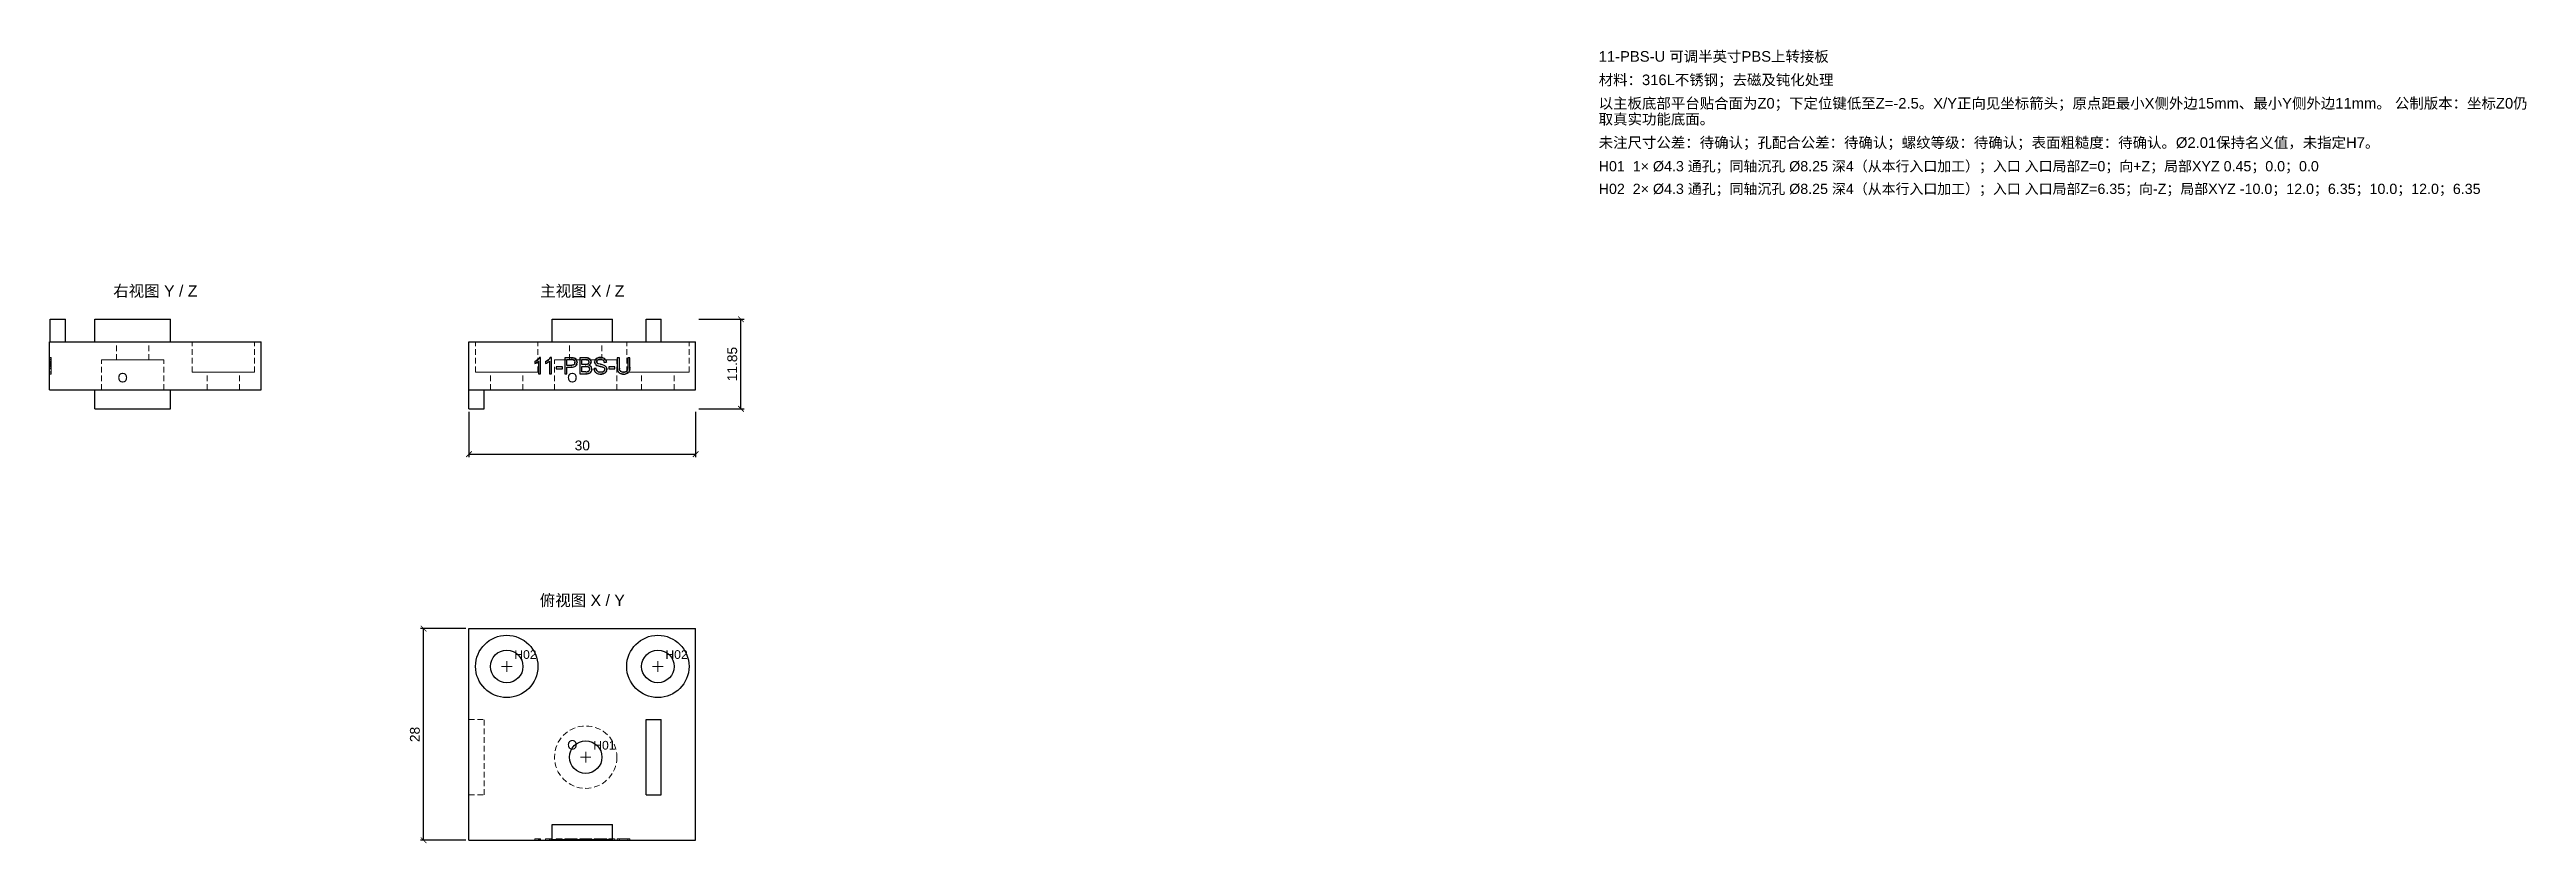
# Model space of a CAD drawing. Header units: millimetres. Extents: x 10 to 338, y 32 to 137.
import ezdxf
from ezdxf.enums import TextEntityAlignment as Align

# ---------------------------------------------------------------- set-up
doc = ezdxf.new("R2010")
doc.units = ezdxf.units.MM
doc.linetypes.add('WP_HIDDEN', pattern=[2.3, 1.5, -0.8])
for name, color, linetype, lineweight in [('ANNOTATIONS', 7, 'CONTINUOUS', 18), ('DIMENSIONS', 7, 'CONTINUOUS', 18), ('HIDDEN', 7, 'WP_HIDDEN', 13), ('VISIBLE', 7, 'CONTINUOUS', 25)]:
    doc.layers.add(name, color=color, linetype=linetype, lineweight=lineweight)
doc.styles.add('CJK', font='Arial Unicode.ttf')
doc.styles.add('OpenSansCondensed-Light', font='OpenSansCondensed-Light.ttf')
doc.dimstyles.new('EZDXF', dxfattribs={"dimtxt": 0.25, "dimasz": 0.175, "dimexe": 0.375, "dimexo": 0.125, "dimgap": 0.1, "dimtad": 1, "dimlfac": 100, "dimzin": 12, "dimdsep": 46, "dimtxsty": 'OpenSansCondensed-Light', "dimblk": 'ARCHTICK', "dimcen": 2.5, "dimazin": 3, "dimtfac": 0.5, "dimtmove": 2, "dimatfit": 3})

msp = doc.modelspace()

# ---------------------------------------------------------------- texts
at = {"layer": 'ANNOTATIONS', "style": 'CJK'}
for s, height, p in [('11-PBS-U 可调半英寸PBS上转接板', 1.4, (215, 135)), ('材料：316L不锈钢；去磁及钝化处理', 1.4, (215, 131.9)), ('取真实功能底面。', 1.4, (215, 126.7)), ('以主板底部平台贴合面为Z0；下定位键低至Z=-2.5。X/Y正向见坐标箭头；原点距最小X侧外边15mm、最小Y侧外边11mm。 公制版本：坐标Z0仍', 1.4, (215, 128.8)), ('未注尺寸公差：待确认；孔配合公差：待确认；螺纹等级：待确认；表面粗糙度：待确认。Ø2.01保持名义值，未指定H7。', 1.4, (215, 123.6)), ('H01  1× Ø4.3 通孔；同轴沉孔 Ø8.25 深4（从本行入口加工）；入口 入口局部Z=0；向+Z；局部XYZ 0.45；0.0；0.0', 1.35, (215, 120.5)), ('H02  2× Ø4.3 通孔；同轴沉孔 Ø8.25 深4（从本行入口加工）；入口 入口局部Z=6.35；向-Z；局部XYZ -10.0；12.0；6.35；10.0；12.0；6.35', 1.35, (215, 117.5)), ('O', 1.25, (19, 92.575)), ('O', 1.25, (78.5, 92.575)), ('H02', 1.15, (71.5, 56)), ('H02', 1.15, (91.5, 56)), ('O', 1.25, (78.5, 44)), ('H01', 1.15, (81.95, 44))]:
    msp.add_text(s, height=height, dxfattribs=at).set_placement(p)
for s, p in [('右视图 Y / Z', (24, 103.925)), ('主视图 X / Z', (80.5, 103.925)), ('俯视图 X / Y', (80.5, 63))]:
    msp.add_text(s, height=1.5, dxfattribs=at).set_placement(p, align=Align.CENTER)

# ---------------------------------------------------------------- blocks, each defined once
blk = doc.blocks.new('_ARCHTICK')
at = {"color": 0, "linetype": 'BYBLOCK', "const_width": 0.15}
blk.add_lwpolyline([(-0.5, -0.5), (0.5, 0.5)], dxfattribs=at)

# ---------------------------------------------------------------- dimensions: what is measured, and where the dimension line sits
at = {"layer": 'DIMENSIONS'}
for base, p1, p2 in [((101.5, 89.075), (95.5, 89.075), (95.5, 100.925)), ((59.5, 32), (65.5, 32), (65.5, 60))]:
    msp.add_linear_dim(base=base, p1=p1, p2=p2, angle=90, dimstyle='EZDXF', override={"dimtxt": 1.3, "dimasz": 0.75, "dimexe": 0.4, "dimexo": 0.4, "dimgap": 0.5, "dimdec": 4, "dimlfac": 1, "dimzin": 8, "dimtxsty": 'CJK', "dimclrd": 7, "dimclre": 7, "dimclrt": 7}, dxfattribs=at).render()
msp.add_linear_dim(base=(65.5, 83.075), p1=(65.5, 89.075), p2=(95.5, 89.075), dimstyle='EZDXF', override={"dimtxt": 1.3, "dimasz": 0.75, "dimexe": 0.4, "dimexo": 0.4, "dimgap": 0.5, "dimdec": 4, "dimlfac": 1, "dimzin": 8, "dimtxsty": 'CJK', "dimclrd": 7, "dimclre": 7, "dimclrt": 7}, dxfattribs=at).render()

# ---------------------------------------------------------------- linework, layer by layer
at = {"layer": 'ANNOTATIONS'}
for p, q in [((69.8, 55), (71.2, 55)), ((70.5, 54.3), (70.5, 55.7)), ((89.8, 55), (91.2, 55)), ((90.5, 54.3), (90.5, 55.7)), ((80.25, 43), (81.65, 43)), ((80.95, 42.3), (80.95, 43.7))]:
    msp.add_line(p, q, dxfattribs=at)
at = {"layer": 'HIDDEN', "ltscale": 0.5}
for p, q in [((10, 95.875), (10.2, 95.875)), ((10, 93.71128), (10, 95.84743)), ((10, 95.84743), (10.2, 95.84743)), ((10, 95.83872), (10, 93.71128)), ((10, 95.83872), (10, 94.61102)), ((10, 95.83872), (10, 94.60956)), ((10, 95.83872), (10.2, 95.83872)), ((10, 95.8184), (10.2, 95.8184)), ((10, 95.62685), (10.2, 95.62685)), ((10, 94.82724), (10, 95.58766)), ((10, 95.58766), (10.2, 95.58766)), ((10, 94.94479), (10, 95.58766)), ((10, 95.5688), (10.2, 95.5688)), ((10, 95.37579), (10, 93.71128)), ((10, 95.37579), (10.2, 95.37579)), ((10, 95.31339), (10, 95.06088)), ((10, 95.31339), (10.2, 95.31339)), ((10, 95.21906), (10, 95.23938)), ((10, 95.23938), (10.2, 95.23938)), ((10, 95.21906), (10.2, 95.21906)), ((10, 95.06088), (10.2, 95.06088)), ((10.1, 97.925), (12.1, 97.925)), ((10.2, 95.84743), (10.2, 93.71128)), ((10.2, 93.71128), (10.2, 95.83872)), ((10.2, 95.83872), (10.2, 94.60956)), ((10.2, 95.83872), (10.2, 94.61102)), ((10.2, 95.58766), (10.2, 94.82724)), ((10.2, 95.58766), (10.2, 94.94479)), ((10.2, 93.71128), (10.2, 95.37579)), ((10.2, 95.06088), (10.2, 95.31339)), ((10.2, 95.23938), (10.2, 95.21906)), ((16, 97.925), (26, 97.925)), ((16.875, 91.575), (16.875, 95.575)), ((18.85, 95.575), (18.85, 97.925)), ((23.15, 95.575), (23.15, 97.925)), ((25.125, 91.575), (25.125, 95.575)), ((28.875, 93.925), (28.875, 97.925)), ((37.125, 93.925), (37.125, 97.925)), ((66.375, 93.925), (66.375, 97.925)), ((74.625, 93.925), (74.625, 97.925)), ((76.5, 97.925), (84.5, 97.925)), ((76.825, 91.575), (76.825, 95.575)), ((78.8, 95.575), (78.8, 97.925)), ((83.1, 95.575), (83.1, 97.925)), ((85.075, 91.575), (85.075, 95.575)), ((86.375, 93.925), (86.375, 97.925)), ((88.95, 97.925), (90.95, 97.925)), ((94.625, 93.925), (94.625, 97.925)), ((10, 94.94479), (10.2, 94.94479)), ((10, 94.84321), (10.2, 94.84321)), ((10, 94.82724), (10.2, 94.82724)), ((10, 93.96234), (10, 94.69373)), ((10, 94.69373), (10.2, 94.69373)), ((10, 94.61247), (10, 94.3498)), ((10, 94.61247), (10.2, 94.61247)), ((10, 93.71128), (10, 94.57619)), ((10, 94.57619), (10.2, 94.57619)), ((10, 94.41801), (10, 94.39479)), ((10, 94.41801), (10.2, 94.41801)), ((10, 94.39479), (10.2, 94.39479)), ((10, 94.3498), (10.2, 94.3498)), ((10, 93.96234), (10.2, 93.96234)), ((10, 93.92896), (10.2, 93.92896)), ((10, 93.92751), (10.2, 93.92751)), ((10, 93.71128), (10.2, 93.71128)), ((10, 93.675), (10.2, 93.675)), ((10.2, 94.69373), (10.2, 93.96234)), ((10.2, 94.3498), (10.2, 94.61247)), ((10.2, 94.57619), (10.2, 93.71128)), ((10.2, 94.39479), (10.2, 94.41801)), ((30.85, 91.575), (30.85, 93.925)), ((35.15, 91.575), (35.15, 93.925)), ((68.35, 91.575), (68.35, 93.925)), ((72.65, 91.575), (72.65, 93.925)), ((88.35, 91.575), (88.35, 93.925)), ((92.65, 91.575), (92.65, 93.925)), ((10, 91.575), (16, 91.575)), ((16, 91.575), (26, 91.575)), ((26, 91.575), (38, 91.575)), ((65.5, 91.575), (67.5, 91.575)), ((65.5, 48), (65.5, 60)), ((65.5, 38), (65.5, 48)), ((65.5, 48), (67.5, 48)), ((67.5, 38), (67.5, 48)), ((65.5, 32), (65.5, 38)), ((65.5, 38), (67.5, 38)), ((74.20257, 32), (74.20257, 32.2)), ((74.98621, 32.2), (74.725, 32.2)), ((74.725, 32), (74.725, 32.2)), ((74.725, 32), (74.98621, 32)), ((74.81788, 32), (74.81788, 32.2)), ((74.81788, 32.2), (74.98621, 32.2)), ((74.98621, 32), (74.81788, 32)), ((74.98621, 32), (74.98621, 32.2)), ((75.63489, 32), (75.63489, 32.2)), ((76.41854, 32.2), (76.15732, 32.2)), ((76.15732, 32), (76.15732, 32.2)), ((76.15732, 32), (76.41854, 32)), ((76.2502, 32), (76.2502, 32.2)), ((76.2502, 32.2), (76.41854, 32.2)), ((76.41854, 32), (76.2502, 32)), ((76.41854, 32), (76.41854, 32.2)), ((77.05851, 32), (77.05851, 32.2)), ((77.05851, 32.2), (77.86102, 32.2)), ((77.05851, 32), (77.86102, 32)), ((77.86102, 32), (77.86102, 32.2)), ((78.18318, 32), (78.18318, 32.2)), ((78.18318, 32.2), (78.98569, 32.2)), ((78.46471, 32.2), (78.18318, 32.2)), ((78.18318, 32), (78.46471, 32)), ((78.98569, 32), (78.18318, 32)), ((79.01036, 32.2), (78.46471, 32.2)), ((78.46471, 32), (78.46471, 32.2)), ((78.46471, 32.2), (79.01471, 32.2)), ((79.00891, 32.2), (78.46471, 32.2)), ((78.46471, 32), (79.01036, 32)), ((79.01471, 32), (78.46471, 32)), ((78.46471, 32), (79.00891, 32)), ((79.27157, 32), (79.27157, 32.2)), ((79.3093, 32), (79.3093, 32.2)), ((79.51682, 32), (79.51682, 32.2)), ((79.80706, 32), (79.80706, 32.2)), ((80.15389, 32), (80.15389, 32.2)), ((80.15389, 32.2), (80.95204, 32.2)), ((80.96511, 32.2), (80.15389, 32.2)), ((80.15389, 32), (80.96511, 32)), ((80.95204, 32), (80.15389, 32)), ((80.43542, 32.2), (80.89545, 32.2)), ((80.86062, 32.2), (80.43542, 32.2)), ((80.43542, 32.2), (80.96511, 32.2)), ((80.92737, 32.2), (80.43542, 32.2)), ((80.43542, 32), (80.43542, 32.2)), ((80.89545, 32), (80.43542, 32)), ((80.43542, 32), (80.86062, 32)), ((80.96511, 32), (80.43542, 32)), ((80.43542, 32), (80.92737, 32)), ((81.35983, 32), (81.35983, 32.2)), ((81.38015, 32), (81.38015, 32.2)), ((81.46867, 32), (81.46867, 32.2)), ((81.65732, 32), (81.65732, 32.2)), ((81.76036, 32), (81.76036, 32.2)), ((82.05204, 32), (82.05204, 32.2)), ((82.05204, 32.2), (82.31761, 32.2)), ((82.31761, 32), (82.05204, 32)), ((82.13331, 32), (82.13331, 32.2)), ((82.31761, 32), (82.31761, 32.2)), ((82.40468, 32), (82.40468, 32.2)), ((83.68173, 32.2), (83.41181, 32.2)), ((83.41181, 32), (83.41181, 32.2)), ((83.41181, 32), (83.68173, 32)), ((83.47421, 32), (83.47421, 32.2)), ((83.68173, 32), (83.68173, 32.2)), ((83.74558, 32), (83.74558, 32.2)), ((83.99518, 32), (83.99518, 32.2)), ((83.99518, 32.2), (84.79769, 32.2)), ((83.99518, 32), (84.79769, 32)), ((84.79769, 32), (84.79769, 32.2)), ((85.12421, 32), (85.12421, 32.2)), ((85.12421, 32.2), (85.40574, 32.2)), ((85.40574, 32), (85.12421, 32)), ((85.40574, 32), (85.40574, 32.2)), ((86.5159, 32), (86.5159, 32.2)), ((86.5159, 32.2), (86.79743, 32.2)), ((86.79743, 32), (86.5159, 32)), ((86.79743, 32), (86.79743, 32.2))]:
    msp.add_line(p, q, dxfattribs=at)
for points in [[(10, 95.79881), (10, 95.85623), (10, 95.875)], [(10, 95.875), (10, 95.85702), (10, 95.80244)], [(10, 95.84743), (10, 95.56299)], [(10, 95.8184), (10, 95.83379), (10, 95.83872)], [(10, 95.77414), (10, 95.82304), (10, 95.83872)], [(10, 95.719), (10, 95.78069), (10, 95.8184)], [(10, 95.80244), (10, 95.7134), (10, 95.58984)], [(10, 95.5746), (10, 95.70502), (10, 95.79881)], [(10, 95.57533), (10, 95.69219), (10, 95.77414)], [(10, 95.51365), (10, 95.63078), (10, 95.719)], [(10, 95.53325), (10, 95.57508), (10, 95.60431), (10, 95.62134), (10, 95.62685)], [(10, 95.62685), (10, 95.62071), (10, 95.60184), (10, 95.56964), (10, 95.52381)], [(10, 95.58984), (10, 95.44468), (10, 95.28872)], [(10, 95.58766), (10, 95.5688)], [(10, 95.58766), (10, 95.58051), (10, 95.55792)], [(10, 95.29453), (10, 95.57533)], [(10, 95.23938), (10, 95.41651), (10, 95.5746)], [(10, 95.5688), (10, 95.52217), (10, 95.44327)], [(10, 95.56299), (10, 95.42678), (10, 95.31339)], [(10, 95.55792), (10, 95.51549), (10, 95.44763)], [(10, 95.30759), (10, 95.43029), (10, 95.53325)], [(10, 95.52381), (10, 95.46564), (10, 95.3951), (10, 95.31269), (10, 95.21906)], [(10, 95.22342), (10, 95.37484), (10, 95.51365)], [(10, 95.44763), (10, 95.36064), (10, 95.26115)], [(10, 95.44327), (10, 95.33838), (10, 95.21471)], [(10, 95.19584), (10, 95.37579)], [(10, 95.11893), (10, 95.20314), (10, 95.30759)], [(10, 95.03766), (10, 95.29453)], [(10, 95.28872), (10, 95.14934), (10, 95.02388)], [(10, 95.26115), (10, 95.15902), (10, 95.0754)], [(10, 94.76412), (10, 94.86344), (10, 94.97369), (10, 95.22342)], [(10, 95.21471), (10, 95.05177), (10, 94.98509), (10, 94.92883)], [(10, 95.06088), (10, 95.11757), (10, 95.19584)], [(10, 94.96728), (10, 95.11893)], [(10, 95.0754), (10, 95.0118), (10, 94.96946)], [(10.2, 95.80244), (10.2, 95.85686), (10.2, 95.875)], [(10.2, 95.875), (10.2, 95.85595), (10.2, 95.79881)], [(10.2, 95.56299), (10.2, 95.84743)], [(10.2, 95.83872), (10.2, 95.83364), (10.2, 95.8184)], [(10.2, 95.83872), (10.2, 95.82258), (10.2, 95.77414)], [(10.2, 95.8184), (10.2, 95.78049), (10.2, 95.719)], [(10.2, 95.58984), (10.2, 95.71301), (10.2, 95.80244)], [(10.2, 95.79881), (10.2, 95.70467), (10.2, 95.5746)], [(10.2, 95.77414), (10.2, 95.69215), (10.2, 95.57533)], [(10.2, 95.719), (10.2, 95.63102), (10.2, 95.51365)], [(10.2, 95.52381), (10.2, 95.56889), (10.2, 95.60109), (10.2, 95.62041), (10.2, 95.62685)], [(10.2, 95.62685), (10.2, 95.621), (10.2, 95.60345), (10.2, 95.5742), (10.2, 95.53325)], [(10.2, 95.28872), (10.2, 95.44454), (10.2, 95.58984)], [(10.2, 95.5688), (10.2, 95.58766)], [(10.2, 95.55792), (10.2, 95.58023), (10.2, 95.58766)], [(10.2, 95.57533), (10.2, 95.29453)], [(10.2, 95.5746), (10.2, 95.41679), (10.2, 95.23938)], [(10.2, 95.44327), (10.2, 95.52218), (10.2, 95.5688)], [(10.2, 95.31339), (10.2, 95.42731), (10.2, 95.56299)], [(10.2, 95.44763), (10.2, 95.51547), (10.2, 95.55792)], [(10.2, 95.53325), (10.2, 95.43003), (10.2, 95.30759)], [(10.2, 95.21906), (10.2, 95.31375), (10.2, 95.39611), (10.2, 95.46613), (10.2, 95.52381)], [(10.2, 95.51365), (10.2, 95.37507), (10.2, 95.22342)], [(10.2, 95.26115), (10.2, 95.36074), (10.2, 95.44763)], [(10.2, 95.21471), (10.2, 95.3386), (10.2, 95.44327)], [(10.2, 95.37579), (10.2, 95.19584)], [(10.2, 95.30759), (10.2, 95.2031), (10.2, 95.11893)], [(10.2, 95.29453), (10.2, 95.03766)], [(10.2, 95.02388), (10.2, 95.14922), (10.2, 95.28872)], [(10.2, 95.0754), (10.2, 95.15884), (10.2, 95.26115)], [(10.2, 95.22342), (10.2, 95.09295), (10.2, 94.97291), (10.2, 94.8633), (10.2, 94.76412)], [(10.2, 94.92883), (10.2, 94.98479), (10.2, 95.05109), (10.2, 95.12773), (10.2, 95.21471)], [(10.2, 95.19584), (10.2, 95.11712), (10.2, 95.06088)], [(10.2, 95.11893), (10.2, 94.96728)], [(10.2, 94.96946), (10.2, 95.01191), (10.2, 95.0754)], [(25.125, 95.575), (25.02158, 95.575), (24.7165, 95.575), (24.22505, 95.575), (23.5719, 95.575), (22.78977, 95.575), (21.9179, 95.575), (21, 95.575), (20.0821, 95.575), (19.21023, 95.575), (18.4281, 95.575), (17.77495, 95.575), (17.2835, 95.575), (16.97842, 95.575), (16.875, 95.575)], [(16.875, 95.575), (16.90094, 95.575), (16.97842, 95.575), (17.10648, 95.575), (17.2835, 95.575), (17.50726, 95.575), (17.77495, 95.575), (18.08318, 95.575), (18.4281, 95.575), (18.80537, 95.575), (19.21023, 95.575), (19.6376, 95.575), (20.0821, 95.575), (20.53815, 95.575), (21, 95.575)], [(23.15, 97.925), (23.0961, 97.925), (22.93708, 97.925), (22.68094, 97.925), (22.3405, 97.925), (21.93285, 97.925), (21.47842, 97.925), (21, 97.925), (20.52158, 97.925), (20.06715, 97.925), (19.6595, 97.925), (19.31906, 97.925), (19.06292, 97.925), (18.9039, 97.925), (18.85, 97.925)], [(18.85, 97.925), (18.86352, 97.925), (18.9039, 97.925), (18.97065, 97.925), (19.06292, 97.925), (19.17954, 97.925), (19.31906, 97.925), (19.47972, 97.925), (19.6595, 97.925), (19.85613, 97.925), (20.06715, 97.925), (20.2899, 97.925), (20.52158, 97.925), (20.75928, 97.925), (21, 97.925)], [(23.15, 95.575), (23.0961, 95.575), (22.93708, 95.575), (22.68094, 95.575), (22.3405, 95.575), (21.93285, 95.575), (21.47842, 95.575), (21, 95.575), (20.52158, 95.575), (20.06715, 95.575), (19.6595, 95.575), (19.31906, 95.575), (19.06292, 95.575), (18.9039, 95.575), (18.85, 95.575)], [(18.85, 95.575), (18.86352, 95.575), (18.9039, 95.575), (18.97065, 95.575), (19.06292, 95.575), (19.17954, 95.575), (19.31906, 95.575), (19.47972, 95.575), (19.6595, 95.575), (19.85613, 95.575), (20.06715, 95.575), (20.2899, 95.575), (20.52158, 95.575), (20.75928, 95.575), (21, 95.575)], [(21, 97.925), (21.24072, 97.925), (21.47842, 97.925), (21.7101, 97.925), (21.93285, 97.925), (22.14387, 97.925), (22.3405, 97.925), (22.52028, 97.925), (22.68094, 97.925), (22.82046, 97.925), (22.93708, 97.925), (23.02935, 97.925), (23.0961, 97.925), (23.13648, 97.925), (23.15, 97.925)], [(21, 95.575), (21.24072, 95.575), (21.47842, 95.575), (21.7101, 95.575), (21.93285, 95.575), (22.14387, 95.575), (22.3405, 95.575), (22.52028, 95.575), (22.68094, 95.575), (22.82046, 95.575), (22.93708, 95.575), (23.02935, 95.575), (23.0961, 95.575), (23.13648, 95.575), (23.15, 95.575)], [(21, 95.575), (21.46185, 95.575), (21.9179, 95.575), (22.3624, 95.575), (22.78977, 95.575), (23.19463, 95.575), (23.5719, 95.575), (23.91682, 95.575), (24.22505, 95.575), (24.49274, 95.575), (24.7165, 95.575), (24.89352, 95.575), (25.02158, 95.575), (25.09906, 95.575), (25.125, 95.575)], [(37.125, 97.925), (37.02158, 97.925), (36.7165, 97.925), (36.22505, 97.925), (35.5719, 97.925), (34.78977, 97.925), (33.9179, 97.925), (33, 97.925), (32.0821, 97.925), (31.21023, 97.925), (30.4281, 97.925), (29.77495, 97.925), (29.2835, 97.925), (28.97842, 97.925), (28.875, 97.925)], [(28.875, 97.925), (28.90094, 97.925), (28.97842, 97.925), (29.10648, 97.925), (29.2835, 97.925), (29.50726, 97.925), (29.77495, 97.925), (30.08318, 97.925), (30.4281, 97.925), (30.80537, 97.925), (31.21023, 97.925), (31.6376, 97.925), (32.0821, 97.925), (32.53815, 97.925), (33, 97.925)], [(33, 97.925), (33.46185, 97.925), (33.9179, 97.925), (34.3624, 97.925), (34.78977, 97.925), (35.19463, 97.925), (35.5719, 97.925), (35.91682, 97.925), (36.22505, 97.925), (36.49274, 97.925), (36.7165, 97.925), (36.89352, 97.925), (37.02158, 97.925), (37.09906, 97.925), (37.125, 97.925)], [(74.625, 97.925), (74.52158, 97.925), (74.2165, 97.925), (73.72505, 97.925), (73.0719, 97.925), (72.28977, 97.925), (71.4179, 97.925), (70.5, 97.925), (69.5821, 97.925), (68.71023, 97.925), (67.9281, 97.925), (67.27495, 97.925), (66.7835, 97.925), (66.47842, 97.925), (66.375, 97.925)], [(74.20257, 95.31339), (74.40695, 95.42668)], [(74.34057, 95.12122), (74.20257, 95.06088)], [(74.35047, 95.12618), (74.34551, 95.12368)], [(74.3718, 95.13711), (74.35048, 95.12618)], [(74.60412, 95.27729), (74.54531, 95.2375)], [(74.725, 95.37579), (74.60862, 95.28051)], [(74.64657, 95.6204), (74.77225, 95.76966)], [(75.63489, 95.31339), (75.83928, 95.42668)], [(75.77289, 95.12122), (75.63489, 95.06088)], [(75.7828, 95.12618), (75.77784, 95.12368)], [(75.80412, 95.13711), (75.78281, 95.12618)], [(76.03644, 95.27729), (75.97763, 95.2375)], [(76.15732, 95.37579), (76.04095, 95.28051)], [(76.0789, 95.6204), (76.20457, 95.76966)], [(85.075, 95.575), (84.97158, 95.575), (84.6665, 95.575), (84.17505, 95.575), (83.5219, 95.575), (82.73977, 95.575), (81.8679, 95.575), (80.95, 95.575), (80.0321, 95.575), (79.16023, 95.575), (78.3781, 95.575), (77.72495, 95.575), (77.2335, 95.575), (76.92842, 95.575), (76.825, 95.575)], [(83.1, 97.925), (83.0461, 97.925), (82.88708, 97.925), (82.63094, 97.925), (82.2905, 97.925), (81.88285, 97.925), (81.42842, 97.925), (80.95, 97.925), (80.47158, 97.925), (80.01715, 97.925), (79.6095, 97.925), (79.26906, 97.925), (79.01292, 97.925), (78.8539, 97.925), (78.8, 97.925)], [(83.1, 95.575), (83.0461, 95.575), (82.88708, 95.575), (82.63094, 95.575), (82.2905, 95.575), (81.88285, 95.575), (81.42842, 95.575), (80.95, 95.575), (80.47158, 95.575), (80.01715, 95.575), (79.6095, 95.575), (79.26906, 95.575), (79.01292, 95.575), (78.8539, 95.575), (78.8, 95.575)], [(79.03046, 95.83848), (79.14913, 95.83498)], [(79.21703, 95.57855), (79.12347, 95.58556)], [(79.25784, 95.82605), (79.3093, 95.8184)], [(79.3905, 95.50733), (79.34514, 95.53865)], [(79.40218, 94.92883), (79.45714, 94.99183), (79.49432, 95.06766)], [(79.43863, 95.78585), (79.57197, 95.719)], [(79.51577, 95.2474), (79.49548, 95.3527), (79.44934, 95.44327)], [(79.5104, 95.1321), (79.5154, 95.17466)], [(79.616, 95.68442), (79.6722, 95.62535)], [(79.67655, 95.61989), (79.71394, 95.56586)], [(79.71394, 95.56586), (79.74248, 95.51365)], [(79.76577, 95.45969), (79.80249, 95.30575)], [(79.80706, 95.22342), (79.79803, 95.10367), (79.77094, 94.99265)], [(80.96102, 95.58602), (80.86062, 95.58766)], [(80.99646, 95.58447), (80.97903, 95.58531)], [(81.00025, 95.83806), (81.1652, 95.82363)], [(81.07395, 95.57846), (81.07267, 95.5786)], [(81.09238, 95.57631), (81.08303, 95.57745)], [(81.10295, 95.57492), (81.09239, 95.57631)], [(81.13018, 95.57066), (81.12086, 95.57224)], [(81.13489, 95.56981), (81.13029, 95.57064)], [(81.25377, 95.00915), (81.32573, 95.0754)], [(81.32935, 95.44763), (81.2682, 95.51507)], [(81.28635, 95.7955), (81.29949, 95.79114)], [(81.32573, 95.0754), (81.36379, 95.14998), (81.37964, 95.23996)], [(81.37963, 95.28232), (81.36169, 95.37964)], [(81.42905, 95.72692), (81.47521, 95.69151)], [(81.48755, 95.68047), (81.51414, 95.65389)], [(81.6221, 95.47977), (81.6511, 95.37362)], [(81.6441, 95.18205), (81.62667, 95.12556)], [(81.6543, 95.24008), (81.64913, 95.20553)], [(81.65268, 95.36299), (81.65732, 95.29453)], [(82.13697, 95.35232), (82.15141, 95.42789), (82.17681, 95.50093)], [(82.18113, 95.07234), (82.14373, 95.18324)], [(82.31256, 95.69217), (82.4185, 95.76721)], [(82.45589, 95.4656), (82.41597, 95.38596)], [(82.44351, 95.78044), (82.49175, 95.80244)], [(82.5215, 95.53325), (82.45589, 95.4656)], [(82.59581, 95.57746), (82.5215, 95.53325)], [(82.5961, 95.05843), (82.73078, 95.01318), (82.91187, 94.96728)], [(82.71093, 95.61175), (82.61996, 95.58719)], [(82.89373, 95.62685), (82.79102, 95.62258)], [(83.26451, 95.52381), (83.20401, 95.56388), (83.1321, 95.59413), (83.04879, 95.61457), (82.95407, 95.62519)], [(82.96266, 95.8727), (83.09752, 95.85724)], [(83.12582, 95.85187), (83.29934, 95.79881)], [(83.38587, 95.34227), (83.33675, 95.44404), (83.26451, 95.52381)], [(83.29934, 95.79881), (83.33623, 95.78208)], [(83.37403, 95.76225), (83.49289, 95.67523)], [(83.49478, 95.67344), (83.57724, 95.5746)], [(83.57724, 95.5746), (83.64003, 95.45153)], [(83.64364, 95.4417), (83.65001, 95.42299)], [(83.66262, 95.37846), (83.66645, 95.36189)], [(83.66645, 95.36188), (83.66864, 95.3514)], [(94.625, 97.925), (94.52158, 97.925), (94.2165, 97.925), (93.72505, 97.925), (93.0719, 97.925), (92.28977, 97.925), (91.4179, 97.925), (90.5, 97.925), (89.5821, 97.925), (88.71023, 97.925), (87.9281, 97.925), (87.27495, 97.925), (86.7835, 97.925), (86.47842, 97.925), (86.375, 97.925)], [(10, 94.84321), (10, 94.92848), (10, 95.03766)], [(10, 95.02388), (10, 94.91477), (10, 94.82579)], [(10, 94.96946), (10, 94.9508), (10, 94.94479)], [(10, 94.8316), (10, 94.96728)], [(10, 94.92883), (10, 94.88326), (10, 94.85154), (10, 94.83315), (10, 94.82724)], [(10, 94.6502), (10, 94.71375), (10, 94.76713), (10, 94.81026), (10, 94.84321)], [(10, 94.61464), (10, 94.73535), (10, 94.8316)], [(10, 94.82579), (10, 94.69301)], [(10, 94.57619), (10, 94.58622), (10, 94.61879), (10, 94.67735), (10, 94.76412)], [(10, 94.69373), (10, 94.68507), (10, 94.65818)], [(10, 94.69301), (10, 94.63372), (10, 94.58925)], [(10, 94.65818), (10, 94.60961), (10, 94.53483)], [(10, 94.32803), (10, 94.50108), (10, 94.6502)], [(10, 94.31207), (10, 94.47304), (10, 94.61464)], [(10, 94.61102), (10, 94.4392), (10, 94.28807), (10, 94.16308), (10, 94.06972)], [(10, 94.20251), (10, 94.28022), (10, 94.37527), (10, 94.48607), (10, 94.61102)], [(10, 94.60956), (10, 94.45569), (10, 94.31435), (10, 94.18729), (10, 94.07625)], [(10, 94.1002), (10, 94.20672), (10, 94.3281), (10, 94.46287), (10, 94.60956)], [(10, 94.58925), (10, 94.53281), (10, 94.46372)], [(10, 94.53483), (10, 94.4391), (10, 94.32803)], [(10, 94.46372), (10, 94.38259), (10, 94.28885)], [(10, 94.15607), (10, 94.27335), (10, 94.41801)], [(10, 94.39479), (10, 94.19291), (10, 94.0124)], [(10, 94.05013), (10, 94.18394), (10, 94.32803)], [(10, 94.32803), (10, 94.23255), (10, 94.14881)], [(10, 93.99208), (10, 94.14695), (10, 94.31207)], [(10, 94.28885), (10, 94.10673)], [(10, 94.00007), (10, 94.08619), (10, 94.20251)], [(10, 93.99063), (10, 94.06318), (10, 94.15607)], [(10, 94.14881), (10, 94.08048), (10, 94.03054)], [(10, 94.10673), (10, 94.03196), (10, 93.9754)], [(10, 93.79327), (10, 93.92855), (10, 94.1002)], [(10, 94.07625), (10, 93.98449), (10, 93.90398), (10, 93.83509), (10, 93.77803)], [(10, 94.06972), (10, 94.00647), (10, 93.96247), (10, 93.93707), (10, 93.92896)], [(10, 93.85204), (10, 93.93672), (10, 94.05013)], [(10, 94.03054), (10, 93.99566), (10, 93.97249)], [(10, 94.0124), (10, 93.93309), (10, 93.86433), (10, 93.80633), (10, 93.75917)], [(10, 93.92896), (10, 93.94654), (10, 94.00007)], [(10, 93.75844), (10, 93.85816), (10, 93.99208)], [(10, 93.92751), (10, 93.94318), (10, 93.99063)], [(10, 93.9754), (10, 93.93939), (10, 93.92751)], [(10, 93.97249), (10, 93.96234)], [(10, 93.74683), (10, 93.79073), (10, 93.85204)], [(10, 93.675), (10, 93.68198), (10, 93.70353), (10, 93.74046), (10, 93.79327)], [(10, 93.77803), (10, 93.73204), (10, 93.69989), (10, 93.6811), (10, 93.675)], [(10, 93.75917), (10, 93.72166), (10, 93.6954), (10, 93.68001), (10, 93.675)], [(10, 93.675), (10, 93.68013), (10, 93.69565), (10, 93.72173), (10, 93.75844)], [(10, 93.71128), (10, 93.72001), (10, 93.74683)], [(10.2, 95.03766), (10.2, 94.92883), (10.2, 94.84321)], [(10.2, 94.82579), (10.2, 94.91522), (10.2, 95.02388)], [(10.2, 94.94479), (10.2, 94.95096), (10.2, 94.96946)], [(10.2, 94.96728), (10.2, 94.8316)], [(10.2, 94.82724), (10.2, 94.83359), (10.2, 94.85264), (10.2, 94.88438), (10.2, 94.92883)], [(10.2, 94.84321), (10.2, 94.76666), (10.2, 94.6502)], [(10.2, 94.8316), (10.2, 94.73455), (10.2, 94.61464)], [(10.2, 94.69301), (10.2, 94.82579)], [(10.2, 94.76412), (10.2, 94.6819), (10.2, 94.62317), (10.2, 94.58793), (10.2, 94.57619)], [(10.2, 94.65818), (10.2, 94.68484), (10.2, 94.69373)], [(10.2, 94.58925), (10.2, 94.63188), (10.2, 94.69301)], [(10.2, 94.53483), (10.2, 94.60956), (10.2, 94.65818)], [(10.2, 94.6502), (10.2, 94.50145), (10.2, 94.32803)], [(10.2, 94.61464), (10.2, 94.47333), (10.2, 94.31207)], [(10.2, 94.61102), (10.2, 94.48154), (10.2, 94.3703), (10.2, 94.27729), (10.2, 94.20251)], [(10.2, 94.06972), (10.2, 94.15634), (10.2, 94.27543), (10.2, 94.42699), (10.2, 94.61102)], [(10.2, 94.60956), (10.2, 94.45746), (10.2, 94.32187), (10.2, 94.20278), (10.2, 94.1002)], [(10.2, 94.07625), (10.2, 94.18278), (10.2, 94.30717), (10.2, 94.44944), (10.2, 94.60956)], [(10.2, 94.46372), (10.2, 94.53247), (10.2, 94.58925)], [(10.2, 94.32803), (10.2, 94.43923), (10.2, 94.53483)], [(10.2, 94.28885), (10.2, 94.38264), (10.2, 94.46372)], [(10.2, 94.41801), (10.2, 94.27271), (10.2, 94.15607)], [(10.2, 94.0124), (10.2, 94.19253), (10.2, 94.39479)], [(10.2, 94.32803), (10.2, 94.18382), (10.2, 94.05013)], [(10.2, 94.14881), (10.2, 94.23244), (10.2, 94.32803)], [(10.2, 94.31207), (10.2, 93.99208)], [(10.2, 94.10673), (10.2, 94.28885)], [(10.2, 94.20251), (10.2, 94.08623), (10.2, 94.00007)], [(10.2, 94.15607), (10.2, 94.06356), (10.2, 93.99063)], [(10.2, 94.03054), (10.2, 94.08043), (10.2, 94.14881)], [(10.2, 93.9754), (10.2, 94.03217), (10.2, 94.10673)], [(10.2, 94.1002), (10.2, 93.92914), (10.2, 93.79327)], [(10.2, 93.77803), (10.2, 93.83531), (10.2, 93.90411), (10.2, 93.98442), (10.2, 94.07625)], [(10.2, 93.92896), (10.2, 93.93776), (10.2, 93.96415), (10.2, 94.00814), (10.2, 94.06972)], [(10.2, 94.05013), (10.2, 93.9364), (10.2, 93.85204)], [(10.2, 93.97249), (10.2, 93.99571), (10.2, 94.03054)], [(10.2, 93.75917), (10.2, 93.80656), (10.2, 93.86456), (10.2, 93.93318), (10.2, 94.0124)], [(10.2, 94.00007), (10.2, 93.94673), (10.2, 93.92896)], [(10.2, 93.99208), (10.2, 93.85858), (10.2, 93.75844)], [(10.2, 93.99063), (10.2, 93.94329), (10.2, 93.92751)], [(10.2, 93.92751), (10.2, 93.93948), (10.2, 93.9754)], [(10.2, 93.96234), (10.2, 93.97249)], [(10.2, 93.85204), (10.2, 93.79091), (10.2, 93.74683)], [(10.2, 93.79327), (10.2, 93.74153), (10.2, 93.70457), (10.2, 93.68239), (10.2, 93.675)], [(10.2, 93.675), (10.2, 93.68144), (10.2, 93.70076), (10.2, 93.73296), (10.2, 93.77803)], [(10.2, 93.675), (10.2, 93.68026), (10.2, 93.69604), (10.2, 93.72234), (10.2, 93.75917)], [(10.2, 93.75844), (10.2, 93.72194), (10.2, 93.69586), (10.2, 93.68022), (10.2, 93.675)], [(10.2, 93.74683), (10.2, 93.72017), (10.2, 93.71128)], [(37.125, 93.925), (37.02158, 93.925), (36.7165, 93.925), (36.22505, 93.925), (35.5719, 93.925), (34.78977, 93.925), (33.9179, 93.925), (33, 93.925), (32.0821, 93.925), (31.21023, 93.925), (30.4281, 93.925), (29.77495, 93.925), (29.2835, 93.925), (28.97842, 93.925), (28.875, 93.925)], [(28.875, 93.925), (28.90094, 93.925), (28.97842, 93.925), (29.10648, 93.925), (29.2835, 93.925), (29.50726, 93.925), (29.77495, 93.925), (30.08318, 93.925), (30.4281, 93.925), (30.80537, 93.925), (31.21023, 93.925), (31.6376, 93.925), (32.0821, 93.925), (32.53815, 93.925), (33, 93.925)], [(35.15, 93.925), (35.0961, 93.925), (34.93708, 93.925), (34.68094, 93.925), (34.3405, 93.925), (33.93285, 93.925), (33.47842, 93.925), (33, 93.925), (32.52158, 93.925), (32.06715, 93.925), (31.6595, 93.925), (31.31906, 93.925), (31.06292, 93.925), (30.9039, 93.925), (30.85, 93.925)], [(30.85, 93.925), (30.86352, 93.925), (30.9039, 93.925), (30.97065, 93.925), (31.06292, 93.925), (31.17954, 93.925), (31.31906, 93.925), (31.47972, 93.925), (31.6595, 93.925), (31.85613, 93.925), (32.06715, 93.925), (32.2899, 93.925), (32.52158, 93.925), (32.75928, 93.925), (33, 93.925)], [(33, 93.925), (33.46185, 93.925), (33.9179, 93.925), (34.3624, 93.925), (34.78977, 93.925), (35.19463, 93.925), (35.5719, 93.925), (35.91682, 93.925), (36.22505, 93.925), (36.49274, 93.925), (36.7165, 93.925), (36.89352, 93.925), (37.02158, 93.925), (37.09906, 93.925), (37.125, 93.925)], [(33, 93.925), (33.24072, 93.925), (33.47842, 93.925), (33.7101, 93.925), (33.93285, 93.925), (34.14387, 93.925), (34.3405, 93.925), (34.52028, 93.925), (34.68094, 93.925), (34.82046, 93.925), (34.93708, 93.925), (35.02935, 93.925), (35.0961, 93.925), (35.13648, 93.925), (35.15, 93.925)], [(74.625, 93.925), (74.52158, 93.925), (74.2165, 93.925), (73.72505, 93.925), (73.0719, 93.925), (72.28977, 93.925), (71.4179, 93.925), (70.5, 93.925), (69.5821, 93.925), (68.71023, 93.925), (67.9281, 93.925), (67.27495, 93.925), (66.7835, 93.925), (66.47842, 93.925), (66.375, 93.925)], [(72.65, 93.925), (72.5961, 93.925), (72.43708, 93.925), (72.18094, 93.925), (71.8405, 93.925), (71.43285, 93.925), (70.97842, 93.925), (70.5, 93.925), (70.02158, 93.925), (69.56715, 93.925), (69.1595, 93.925), (68.81906, 93.925), (68.56292, 93.925), (68.4039, 93.925), (68.35, 93.925)], [(79.63437, 94.76412), (79.53061, 94.6819), (79.39202, 94.62317), (79.2186, 94.58793), (79.01036, 94.57619)], [(79.13328, 94.83276), (79.24128, 94.85092), (79.32955, 94.88176)], [(80.98915, 94.9466), (81.11455, 94.95831)], [(81.18325, 94.67279), (81.03115, 94.69109)], [(81.15696, 93.72064), (81.0448, 93.71274)], [(81.30831, 93.74683), (81.17581, 93.72278)], [(81.17891, 94.97421), (81.25119, 95.00754)], [(81.19565, 93.98072), (81.26816, 94.00434)], [(81.32929, 94.61362), (81.23865, 94.65818)], [(81.40898, 94.87002), (81.35983, 94.84321)], [(81.35983, 94.84321), (81.4075, 94.82751)], [(81.40772, 94.53483), (81.36334, 94.58617)], [(81.36505, 94.06635), (81.40964, 94.12047)], [(81.54123, 93.85204), (81.41762, 93.78271)], [(81.55052, 94.99114), (81.49345, 94.93147), (81.42407, 94.87937)], [(81.45276, 94.21217), (81.46822, 94.30732)], [(81.46686, 94.36811), (81.45378, 94.43804)], [(81.47105, 94.80038), (81.55309, 94.75114)], [(81.60306, 93.90851), (81.54123, 93.85204)], [(81.6387, 93.95227), (81.61385, 93.92075)], [(81.6566, 94.6502), (81.70199, 94.57891), (81.73442, 94.50145), (81.75387, 94.41783), (81.76036, 94.32803)], [(81.72621, 94.11954), (81.69723, 94.05013)], [(81.75387, 94.23436), (81.73155, 94.13569)], [(82.1233, 94.09264), (82.09052, 94.17273), (82.0677, 94.25702)], [(82.12862, 94.0819), (82.12666, 94.08579)], [(82.31421, 94.90502), (82.25522, 94.96152), (82.20805, 95.02388)], [(82.24035, 93.92147), (82.22077, 93.9433)], [(82.36713, 93.81628), (82.30774, 93.859)], [(82.31761, 94.41801), (82.33054, 94.34011)], [(82.34889, 94.87844), (82.31869, 94.90136)], [(82.33976, 94.30286), (82.35251, 94.26254)], [(82.35437, 94.2574), (82.35626, 94.25233)], [(82.35769, 94.24859), (82.36438, 94.23212)], [(82.53221, 94.78361), (82.43516, 94.82579)], [(82.45958, 94.09245), (82.4748, 94.07871)], [(82.67621, 93.69921), (82.5706, 93.72466), (82.47507, 93.75917)], [(82.48244, 94.07228), (82.48963, 94.06649)], [(82.48964, 94.06648), (82.49486, 94.06243)], [(82.50879, 94.05213), (82.61946, 93.99063)], [(82.91205, 93.67557), (82.69926, 93.69508)], [(82.78139, 93.94183), (82.94598, 93.92751)], [(82.98481, 94.65877), (82.89928, 94.68006)], [(82.94598, 93.92751), (83.09046, 93.93831)], [(83.01464, 93.67627), (82.95904, 93.675)], [(83.0328, 94.93891), (83.25355, 94.87887)], [(83.19501, 94.59984), (83.03971, 94.64459)], [(83.1048, 93.94072), (83.11924, 93.94344)], [(83.14231, 93.9484), (83.15043, 93.95034)], [(83.16658, 93.6941), (83.16657, 93.6941)], [(83.27901, 94.56607), (83.2246, 94.58925)], [(83.23041, 93.9754), (83.32744, 94.02489)], [(83.369, 93.75844), (83.27296, 93.72125)], [(83.27798, 94.87108), (83.38278, 94.8316)], [(83.34445, 94.52901), (83.32519, 94.54131)], [(83.33672, 94.03128), (83.34004, 94.03366)], [(83.38278, 94.8316), (83.47144, 94.78481), (83.54737, 94.73204)], [(83.3897, 94.49288), (83.38562, 94.4967)], [(83.44992, 94.40776), (83.41616, 94.46372)], [(83.51204, 93.84418), (83.4342, 93.79202)], [(83.43559, 94.14057), (83.44789, 94.16504)], [(83.45866, 94.1925), (83.47421, 94.28885)], [(83.47178, 94.32878), (83.46726, 94.35508)], [(83.55967, 94.72193), (83.65706, 94.61464)], [(83.65706, 94.61464), (83.71514, 94.49919)], [(83.73378, 94.19615), (83.70587, 94.10304)], [(83.72583, 94.46493), (83.73958, 94.39851)], [(83.74168, 94.24488), (83.73605, 94.20766)], [(85.13531, 94.37913), (85.12589, 94.51528)], [(85.19003, 94.11674), (85.15696, 94.23788), (85.13531, 94.37913)], [(85.33169, 93.88548), (85.24515, 93.99709)], [(85.38578, 93.8375), (85.34099, 93.87635)], [(85.40602, 94.57067), (85.41084, 94.45103)], [(85.4168, 94.3855), (85.44178, 94.24938)], [(85.60535, 93.724), (85.47685, 93.77803)], [(85.49926, 94.12247), (85.53297, 94.07987)], [(85.54751, 94.06482), (85.6343, 94.00007)], [(85.68353, 93.70306), (85.61971, 93.71958)], [(85.71008, 93.96542), (85.71893, 93.96232)], [(85.85619, 93.93317), (85.94123, 93.92896)], [(86.2028, 93.69574), (86.08953, 93.68018), (85.9659, 93.675)], [(94.625, 93.925), (94.52158, 93.925), (94.2165, 93.925), (93.72505, 93.925), (93.0719, 93.925), (92.28977, 93.925), (91.4179, 93.925), (90.5, 93.925), (89.5821, 93.925), (88.71023, 93.925), (87.9281, 93.925), (87.27495, 93.925), (86.7835, 93.925), (86.47842, 93.925), (86.375, 93.925)], [(86.46293, 93.79327), (86.38947, 93.75386)], [(86.41038, 94.10252), (86.44576, 94.16519), (86.47394, 94.24202), (86.5087, 94.43816)], [(86.72487, 94.1002), (86.69041, 94.02617), (86.64623, 93.958), (86.59234, 93.89568), (86.52872, 93.83922)], [(86.7588, 94.21186), (86.73945, 94.14173)], [(86.78807, 94.39622), (86.77718, 94.30758)], [(92.65, 93.925), (92.5961, 93.925), (92.43708, 93.925), (92.18094, 93.925), (91.8405, 93.925), (91.43285, 93.925), (90.97842, 93.925), (90.5, 93.925), (90.02158, 93.925), (89.56715, 93.925), (89.1595, 93.925), (88.81906, 93.925), (88.56292, 93.925), (88.4039, 93.925), (88.35, 93.925)], [(25.125, 91.575), (25.02158, 91.575), (24.7165, 91.575), (24.22505, 91.575), (23.5719, 91.575), (22.78977, 91.575), (21.9179, 91.575), (21, 91.575), (20.0821, 91.575), (19.21023, 91.575), (18.4281, 91.575), (17.77495, 91.575), (17.2835, 91.575), (16.97842, 91.575), (16.875, 91.575)], [(16.875, 91.575), (16.90094, 91.575), (16.97842, 91.575), (17.10648, 91.575), (17.2835, 91.575), (17.50726, 91.575), (17.77495, 91.575), (18.08318, 91.575), (18.4281, 91.575), (18.80537, 91.575), (19.21023, 91.575), (19.6376, 91.575), (20.0821, 91.575), (20.53815, 91.575), (21, 91.575)], [(21, 91.575), (21.46185, 91.575), (21.9179, 91.575), (22.3624, 91.575), (22.78977, 91.575), (23.19463, 91.575), (23.5719, 91.575), (23.91682, 91.575), (24.22505, 91.575), (24.49274, 91.575), (24.7165, 91.575), (24.89352, 91.575), (25.02158, 91.575), (25.09906, 91.575), (25.125, 91.575)], [(35.15, 91.575), (35.0961, 91.575), (34.93708, 91.575), (34.68094, 91.575), (34.3405, 91.575), (33.93285, 91.575), (33.47842, 91.575), (33, 91.575), (32.52158, 91.575), (32.06715, 91.575), (31.6595, 91.575), (31.31906, 91.575), (31.06292, 91.575), (30.9039, 91.575), (30.85, 91.575)], [(30.85, 91.575), (30.86352, 91.575), (30.9039, 91.575), (30.97065, 91.575), (31.06292, 91.575), (31.17954, 91.575), (31.31906, 91.575), (31.47972, 91.575), (31.6595, 91.575), (31.85613, 91.575), (32.06715, 91.575), (32.2899, 91.575), (32.52158, 91.575), (32.75928, 91.575), (33, 91.575)], [(33, 91.575), (33.24072, 91.575), (33.47842, 91.575), (33.7101, 91.575), (33.93285, 91.575), (34.14387, 91.575), (34.3405, 91.575), (34.52028, 91.575), (34.68094, 91.575), (34.82046, 91.575), (34.93708, 91.575), (35.02935, 91.575), (35.0961, 91.575), (35.13648, 91.575), (35.15, 91.575)], [(72.65, 91.575), (72.5961, 91.575), (72.43708, 91.575), (72.18094, 91.575), (71.8405, 91.575), (71.43285, 91.575), (70.97842, 91.575), (70.5, 91.575), (70.02158, 91.575), (69.56715, 91.575), (69.1595, 91.575), (68.81906, 91.575), (68.56292, 91.575), (68.4039, 91.575), (68.35, 91.575)], [(85.075, 91.575), (84.97158, 91.575), (84.6665, 91.575), (84.17505, 91.575), (83.5219, 91.575), (82.73977, 91.575), (81.8679, 91.575), (80.95, 91.575), (80.0321, 91.575), (79.16023, 91.575), (78.3781, 91.575), (77.72495, 91.575), (77.2335, 91.575), (76.92842, 91.575), (76.825, 91.575)], [(92.65, 91.575), (92.5961, 91.575), (92.43708, 91.575), (92.18094, 91.575), (91.8405, 91.575), (91.43285, 91.575), (90.97842, 91.575), (90.5, 91.575), (90.02158, 91.575), (89.56715, 91.575), (89.1595, 91.575), (88.81906, 91.575), (88.56292, 91.575), (88.4039, 91.575), (88.35, 91.575)], [(74.47757, 32.2), (74.33227, 32.2), (74.20257, 32.2)], [(74.20257, 32.2), (74.40792, 32.2), (74.58569, 32.2)], [(74.58569, 32), (74.4071, 32), (74.20257, 32)], [(74.20257, 32), (74.33319, 32), (74.47757, 32)], [(74.725, 32.2), (74.61598, 32.2), (74.47757, 32.2)], [(74.47757, 32), (74.61516, 32), (74.725, 32)], [(74.58569, 32.2), (74.66169, 32.2), (74.72573, 32.2), (74.77779, 32.2), (74.81788, 32.2)], [(74.81788, 32), (74.77707, 32), (74.72446, 32), (74.6605, 32), (74.58569, 32)], [(75.90989, 32.2), (75.76459, 32.2), (75.63489, 32.2)], [(75.63489, 32.2), (75.84024, 32.2), (76.01801, 32.2)], [(76.01801, 32), (75.83943, 32), (75.63489, 32)], [(75.63489, 32), (75.76551, 32), (75.90989, 32)], [(76.15732, 32.2), (76.0483, 32.2), (75.90989, 32.2)], [(75.90989, 32), (76.04748, 32), (76.15732, 32)], [(76.01801, 32.2), (76.09401, 32.2), (76.15805, 32.2), (76.21011, 32.2), (76.2502, 32.2)], [(76.2502, 32), (76.20939, 32), (76.15678, 32), (76.09282, 32), (76.01801, 32)], [(78.98569, 32.2), (79.08536, 32.2), (79.17253, 32.2), (79.24717, 32.2), (79.3093, 32.2)], [(79.3093, 32), (79.24574, 32), (79.17018, 32), (79.08327, 32), (78.98569, 32)], [(79.27157, 32.2), (79.22849, 32.2), (79.17035, 32.2), (79.09716, 32.2), (79.00891, 32.2)], [(79.00891, 32), (79.09529, 32), (79.16843, 32), (79.22745, 32), (79.27157, 32)], [(79.63437, 32.2), (79.53061, 32.2), (79.39202, 32.2), (79.2186, 32.2), (79.01036, 32.2)], [(79.01036, 32), (79.20407, 32), (79.37697, 32), (79.52262, 32), (79.63437, 32)], [(79.01471, 32.2), (79.14124, 32.2), (79.24799, 32.2), (79.33497, 32.2), (79.40218, 32.2)], [(79.40218, 32), (79.33267, 32), (79.24375, 32), (79.13711, 32), (79.01471, 32)], [(79.44934, 32.2), (79.37116, 32.2), (79.27157, 32.2)], [(79.27157, 32), (79.37118, 32), (79.44934, 32)], [(79.3093, 32.2), (79.45333, 32.2), (79.57197, 32.2)], [(79.57197, 32), (79.4528, 32), (79.3093, 32)], [(79.40218, 32.2), (79.45233, 32.2), (79.48816, 32.2), (79.50966, 32.2), (79.51682, 32.2)], [(79.51682, 32), (79.50979, 32), (79.48843, 32), (79.45254, 32), (79.40218, 32)], [(79.51682, 32.2), (79.49995, 32.2), (79.44934, 32.2)], [(79.44934, 32), (79.50002, 32), (79.51682, 32)], [(79.57197, 32.2), (79.66756, 32.2), (79.74248, 32.2)], [(79.74248, 32), (79.66776, 32), (79.57197, 32)], [(79.80706, 32.2), (79.79626, 32.2), (79.76389, 32.2), (79.70992, 32.2), (79.63437, 32.2)], [(79.63437, 32), (79.71001, 32), (79.76418, 32), (79.79645, 32), (79.80706, 32)], [(79.74248, 32.2), (79.79091, 32.2), (79.80706, 32.2)], [(79.80706, 32), (79.79096, 32), (79.74248, 32)], [(81.18423, 32.2), (81.12864, 32.2), (81.05617, 32.2), (80.96683, 32.2), (80.86062, 32.2)], [(80.86062, 32), (80.96387, 32), (81.05304, 32), (81.12688, 32), (81.18423, 32)], [(80.89545, 32.2), (80.98243, 32.2), (81.05617, 32.2), (81.11666, 32.2), (81.16392, 32.2)], [(81.16392, 32), (81.11567, 32), (81.05443, 32), (80.98079, 32), (80.89545, 32)], [(81.23865, 32.2), (81.17866, 32.2), (81.10678, 32.2), (81.02302, 32.2), (80.92737, 32.2)], [(80.92737, 32), (81.02121, 32), (81.10477, 32), (81.17744, 32), (81.23865, 32)], [(80.95204, 32.2), (81.06791, 32.2), (81.17172, 32.2), (81.26346, 32.2), (81.34314, 32.2)], [(81.34314, 32), (81.26169, 32), (81.16888, 32), (80.95204, 32)], [(81.30831, 32.2), (81.15249, 32.2), (80.96511, 32.2)], [(80.96511, 32.2), (81.02823, 32.2), (81.0812, 32.2), (81.12401, 32.2), (81.15666, 32.2)], [(80.96511, 32), (81.15093, 32), (81.30831, 32)], [(81.15666, 32), (81.12362, 32), (81.08049, 32), (80.96511, 32)], [(81.15666, 32.2), (81.24591, 32.2), (81.3192, 32.2)], [(81.3192, 32), (81.24576, 32), (81.15666, 32)], [(81.16392, 32.2), (81.25806, 32.2), (81.32573, 32.2)], [(81.32573, 32), (81.2579, 32), (81.16392, 32)], [(81.32935, 32.2), (81.26768, 32.2), (81.18423, 32.2)], [(81.18423, 32), (81.26765, 32), (81.32935, 32)], [(81.40772, 32.2), (81.33498, 32.2), (81.23865, 32.2)], [(81.23865, 32), (81.33492, 32), (81.40772, 32)], [(81.54123, 32.2), (81.43656, 32.2), (81.30831, 32.2)], [(81.30831, 32), (81.43616, 32), (81.54123, 32)], [(81.3192, 32.2), (81.37869, 32.2), (81.42658, 32.2)], [(81.42658, 32), (81.37874, 32), (81.3192, 32)], [(81.32573, 32.2), (81.36654, 32.2), (81.38015, 32.2)], [(81.38015, 32), (81.36659, 32), (81.32573, 32)], [(81.38015, 32.2), (81.36745, 32.2), (81.32935, 32.2)], [(81.32935, 32), (81.36747, 32), (81.38015, 32)], [(81.34314, 32.2), (81.47447, 32.2), (81.57388, 32.2)], [(81.57388, 32), (81.47443, 32), (81.34314, 32)], [(81.58331, 32.2), (81.49044, 32.2), (81.35983, 32.2)], [(81.35983, 32.2), (81.45075, 32.2), (81.53052, 32.2), (81.59914, 32.2), (81.6566, 32.2)], [(81.6566, 32), (81.59877, 32), (81.5298, 32), (81.45, 32), (81.35983, 32)], [(81.35983, 32), (81.49003, 32), (81.58331, 32)], [(81.46867, 32.2), (81.45343, 32.2), (81.40772, 32.2)], [(81.40772, 32), (81.45347, 32), (81.46867, 32)], [(81.42658, 32.2), (81.45815, 32.2), (81.46867, 32.2)], [(81.46867, 32), (81.45817, 32), (81.42658, 32)], [(81.69723, 32.2), (81.62667, 32.2), (81.54123, 32.2)], [(81.54123, 32), (81.62692, 32), (81.69723, 32)], [(81.57388, 32.2), (81.61039, 32.2), (81.63646, 32.2), (81.65211, 32.2), (81.65732, 32.2)], [(81.65732, 32), (81.65209, 32), (81.63639, 32), (81.61028, 32), (81.57388, 32)], [(81.65732, 32.2), (81.63882, 32.2), (81.58331, 32.2)], [(81.58331, 32), (81.6388, 32), (81.65732, 32)], [(81.6566, 32.2), (81.70199, 32.2), (81.73442, 32.2), (81.75387, 32.2), (81.76036, 32.2)], [(81.76036, 32), (81.75393, 32), (81.73454, 32), (81.70207, 32), (81.6566, 32)], [(81.76036, 32.2), (81.74457, 32.2), (81.69723, 32.2)], [(81.69723, 32), (81.7446, 32), (81.76036, 32)], [(82.16887, 32.2), (82.11993, 32.2), (82.08415, 32.2), (82.06152, 32.2), (82.05204, 32.2)], [(82.05204, 32), (82.06145, 32), (82.08404, 32), (82.11987, 32), (82.16887, 32)], [(82.20805, 32.2), (82.152, 32.2), (82.13331, 32.2)], [(82.13331, 32.2), (82.13903, 32.2), (82.15617, 32.2), (82.18474, 32.2), (82.22474, 32.2)], [(82.22474, 32), (82.18482, 32), (82.15621, 32), (82.13903, 32), (82.13331, 32)], [(82.13331, 32), (82.15196, 32), (82.20805, 32)], [(82.47507, 32.2), (82.38273, 32.2), (82.30092, 32.2), (82.22963, 32.2), (82.16887, 32.2)], [(82.16887, 32), (82.22971, 32), (82.30121, 32), (82.38311, 32), (82.47507, 32)], [(82.43516, 32.2), (82.30219, 32.2), (82.20805, 32.2)], [(82.20805, 32), (82.30271, 32), (82.43516, 32)], [(82.22474, 32.2), (82.27571, 32.2), (82.3372, 32.2), (82.40922, 32.2), (82.49175, 32.2)], [(82.49175, 32), (82.33769, 32), (82.27594, 32), (82.22474, 32)], [(82.31761, 32.2), (82.34899, 32.2), (82.40541, 32.2)], [(82.40541, 32), (82.34878, 32), (82.31761, 32)], [(82.5215, 32.2), (82.47039, 32.2), (82.43389, 32.2), (82.41198, 32.2), (82.40468, 32.2)], [(82.40468, 32.2), (82.40985, 32.2), (82.42536, 32.2), (82.45121, 32.2), (82.4874, 32.2)], [(82.4874, 32), (82.45123, 32), (82.42535, 32), (82.40984, 32), (82.40468, 32)], [(82.40468, 32), (82.41201, 32), (82.43402, 32), (82.47062, 32), (82.5215, 32)], [(82.40541, 32.2), (82.49339, 32.2), (82.61946, 32.2)], [(82.61946, 32), (82.49388, 32), (82.40541, 32)], [(82.84584, 32.2), (82.71025, 32.2), (82.5966, 32.2), (82.50491, 32.2), (82.43516, 32.2)], [(82.43516, 32), (82.50851, 32), (82.60294, 32), (82.71614, 32), (82.84584, 32)], [(82.95904, 32.2), (82.82049, 32.2), (82.69365, 32.2), (82.57851, 32.2), (82.47507, 32.2)], [(82.47507, 32), (82.5809, 32), (82.69737, 32), (82.95904, 32)], [(82.4874, 32.2), (82.54441, 32.2), (82.63415, 32.2), (82.75664, 32.2), (82.91187, 32.2)], [(82.91187, 32), (82.76656, 32), (82.644, 32), (82.54926, 32), (82.4874, 32)], [(82.49175, 32.2), (82.67714, 32.2), (82.88212, 32.2)], [(82.88212, 32), (82.67799, 32), (82.49175, 32)], [(82.89373, 32.2), (82.77469, 32.2), (82.67297, 32.2), (82.58858, 32.2), (82.5215, 32.2)], [(82.5215, 32), (82.5905, 32), (82.67644, 32), (82.77801, 32), (82.89373, 32)], [(82.61946, 32.2), (82.77365, 32.2), (82.94598, 32.2)], [(82.94598, 32), (82.77422, 32), (82.61946, 32)], [(83.2246, 32.2), (83.16882, 32.2), (83.0871, 32.2), (82.97944, 32.2), (82.84584, 32.2)], [(82.84584, 32), (82.97278, 32), (83.08034, 32), (83.16533, 32), (83.2246, 32)], [(82.88212, 32.2), (83.1047, 32.2), (83.29934, 32.2)], [(83.29934, 32), (83.10315, 32), (82.88212, 32)], [(83.26451, 32.2), (83.19427, 32.2), (83.10905, 32.2), (83.00888, 32.2), (82.89373, 32.2)], [(82.89373, 32), (83.00628, 32), (83.10634, 32), (83.19274, 32), (83.26451, 32)], [(82.91187, 32.2), (83.07001, 32.2), (83.2012, 32.2), (83.30546, 32.2), (83.38278, 32.2)], [(83.38278, 32), (83.29989, 32), (83.19132, 32), (83.0608, 32), (82.91187, 32)], [(82.94598, 32.2), (83.09763, 32.2), (83.23041, 32.2)], [(83.23041, 32), (83.09707, 32), (82.94598, 32)], [(83.369, 32.2), (83.17545, 32.2), (82.95904, 32.2)], [(82.95904, 32), (83.17442, 32), (83.369, 32)], [(83.41616, 32.2), (83.33925, 32.2), (83.2246, 32.2)], [(83.2246, 32), (83.33873, 32), (83.41616, 32)], [(83.23041, 32.2), (83.33798, 32.2), (83.41398, 32.2)], [(83.41398, 32), (83.33768, 32), (83.23041, 32)], [(83.41181, 32.2), (83.39444, 32.2), (83.3641, 32.2), (83.32079, 32.2), (83.26451, 32.2)], [(83.26451, 32), (83.32117, 32), (83.36458, 32), (83.39473, 32), (83.41181, 32)], [(83.29934, 32.2), (83.38446, 32.2), (83.45915, 32.2), (83.52341, 32.2), (83.57724, 32.2)], [(83.57724, 32), (83.52321, 32), (83.45872, 32), (83.29934, 32)], [(83.64835, 32.2), (83.59443, 32.2), (83.5299, 32.2), (83.45475, 32.2), (83.369, 32.2)], [(83.369, 32), (83.45422, 32), (83.5294, 32), (83.59419, 32), (83.64835, 32)], [(83.38278, 32.2), (83.46958, 32.2), (83.54423, 32.2), (83.60672, 32.2), (83.65706, 32.2)], [(83.65706, 32), (83.60616, 32), (83.54321, 32), (83.46859, 32), (83.38278, 32)], [(83.41398, 32.2), (83.45915, 32.2), (83.47421, 32.2)], [(83.47421, 32), (83.45914, 32), (83.41398, 32)], [(83.47421, 32.2), (83.4597, 32.2), (83.41616, 32.2)], [(83.41616, 32), (83.45971, 32), (83.47421, 32)], [(83.57724, 32.2), (83.62023, 32.2), (83.65198, 32.2), (83.67248, 32.2), (83.68173, 32.2)], [(83.68173, 32), (83.67253, 32), (83.65207, 32), (83.62029, 32), (83.57724, 32)], [(83.74558, 32.2), (83.7395, 32.2), (83.72127, 32.2), (83.69089, 32.2), (83.64835, 32.2)], [(83.64835, 32), (83.69077, 32), (83.7212, 32), (83.73949, 32), (83.74558, 32)], [(83.65706, 32.2), (83.69579, 32.2), (83.72345, 32.2), (83.74005, 32.2), (83.74558, 32.2)], [(83.74558, 32), (83.74009, 32), (83.72353, 32), (83.69585, 32), (83.65706, 32)], [(85.20547, 32.2), (85.16992, 32.2), (85.14453, 32.2), (85.12929, 32.2), (85.12421, 32.2)], [(85.12421, 32), (85.14345, 32), (85.16874, 32), (85.20547, 32)], [(85.47685, 32.2), (85.3886, 32.2), (85.31395, 32.2), (85.25291, 32.2), (85.20547, 32.2)], [(85.20547, 32), (85.25286, 32), (85.31407, 32), (85.38888, 32), (85.47685, 32)], [(85.40574, 32.2), (85.41862, 32.2), (85.45726, 32.2)], [(85.45726, 32), (85.418, 32), (85.40574, 32)], [(85.45726, 32.2), (85.52728, 32.2), (85.6343, 32.2)], [(85.6343, 32), (85.52731, 32), (85.45726, 32)], [(85.9659, 32.2), (85.82323, 32.2), (85.69416, 32.2), (85.5787, 32.2), (85.47685, 32.2)], [(85.47685, 32), (85.58128, 32), (85.69832, 32), (85.8269, 32), (85.9659, 32)], [(85.6343, 32.2), (85.7738, 32.2), (85.94123, 32.2)], [(85.94123, 32), (85.77464, 32), (85.6343, 32)], [(85.94123, 32.2), (86.08535, 32.2), (86.20716, 32.2), (86.30665, 32.2), (86.38384, 32.2)], [(86.38384, 32), (86.30384, 32), (86.2018, 32), (86.08003, 32), (85.94123, 32)], [(86.46293, 32.2), (86.36085, 32.2), (86.24398, 32.2), (86.11233, 32.2), (85.9659, 32.2)], [(85.9659, 32), (86.10836, 32), (86.23958, 32), (86.35819, 32), (86.46293, 32)], [(86.38384, 32.2), (86.44161, 32.2), (86.48288, 32.2), (86.50764, 32.2), (86.5159, 32.2)], [(86.5159, 32), (86.50879, 32), (86.48586, 32), (86.44479, 32), (86.38384, 32)], [(86.72487, 32.2), (86.68129, 32.2), (86.6231, 32.2), (86.55032, 32.2), (86.46293, 32.2)], [(86.46293, 32), (86.5497, 32), (86.6226, 32), (86.68109, 32), (86.72487, 32)], [(86.79743, 32.2), (86.77929, 32.2), (86.72487, 32.2)], [(86.72487, 32), (86.75757, 32), (86.78016, 32), (86.79743, 32)]]:
    msp.add_lwpolyline(points, dxfattribs=at)
msp.add_circle((80.95, 43), 4.125, dxfattribs=at)
at = {"layer": 'VISIBLE'}
for p, q in [((10.1, 97.925), (10.1, 100.925)), ((10.1, 100.925), (12.1, 100.925)), ((12.1, 97.925), (12.1, 100.925)), ((16, 97.925), (16, 100.925)), ((16, 100.925), (26, 100.925)), ((26, 97.925), (26, 100.925)), ((76.5, 97.925), (76.5, 100.925)), ((76.5, 100.925), (84.5, 100.925)), ((84.5, 97.925), (84.5, 100.925)), ((88.95, 97.925), (88.95, 100.925)), ((88.95, 100.925), (90.95, 100.925)), ((90.95, 97.925), (90.95, 100.925)), ((10, 97.925), (38, 97.925)), ((10, 91.575), (10, 97.925)), ((38, 91.575), (38, 97.925)), ((65.5, 97.925), (95.5, 97.925)), ((65.5, 91.575), (65.5, 97.925)), ((74.20257, 95.31339), (74.20257, 95.06088)), ((74.725, 95.37579), (74.725, 93.71128)), ((74.98621, 95.84743), (74.81788, 95.84743)), ((74.98621, 93.71128), (74.98621, 95.84743)), ((75.63489, 95.31339), (75.63489, 95.06088)), ((76.15732, 95.37579), (76.15732, 93.71128)), ((76.41854, 95.84743), (76.2502, 95.84743)), ((76.41854, 93.71128), (76.41854, 95.84743)), ((78.18318, 95.83872), (78.18318, 93.71128)), ((78.98569, 95.83872), (78.18318, 95.83872)), ((78.46471, 94.82724), (78.46471, 95.58766)), ((78.46471, 95.58766), (79.00891, 95.58766)), ((80.15389, 95.83872), (80.15389, 93.71128)), ((80.95204, 95.83872), (80.15389, 95.83872)), ((80.43542, 94.94479), (80.43542, 95.58766)), ((80.43542, 95.58766), (80.86062, 95.58766)), ((83.41181, 95.21906), (83.68173, 95.23938)), ((85.40574, 95.83872), (85.12421, 95.83872)), ((85.12421, 95.83872), (85.12421, 94.60956)), ((85.40574, 94.61102), (85.40574, 95.83872)), ((86.79743, 95.83872), (86.5159, 95.83872)), ((86.5159, 95.83872), (86.5159, 94.61102)), ((86.79743, 94.60956), (86.79743, 95.83872)), ((95.5, 91.575), (95.5, 97.925)), ((74.725, 93.71128), (74.98621, 93.71128)), ((76.15732, 93.71128), (76.41854, 93.71128)), ((77.05851, 94.61247), (77.05851, 94.3498)), ((77.86102, 94.61247), (77.05851, 94.61247)), ((77.05851, 94.3498), (77.86102, 94.3498)), ((77.86102, 94.3498), (77.86102, 94.61247)), ((78.18318, 93.71128), (78.46471, 93.71128)), ((79.01471, 94.82724), (78.46471, 94.82724)), ((78.46471, 93.71128), (78.46471, 94.57619)), ((78.46471, 94.57619), (79.01036, 94.57619)), ((80.15389, 93.71128), (80.96511, 93.71128)), ((80.89545, 94.94479), (80.43542, 94.94479)), ((80.43542, 93.96234), (80.43542, 94.69373)), ((80.43542, 94.69373), (80.92737, 94.69373)), ((80.96511, 93.96234), (80.43542, 93.96234)), ((82.31761, 94.41801), (82.05204, 94.39479)), ((83.99518, 94.61247), (83.99518, 94.3498)), ((84.79769, 94.61247), (83.99518, 94.61247)), ((83.99518, 94.3498), (84.79769, 94.3498)), ((84.79769, 94.3498), (84.79769, 94.61247)), ((10, 91.575), (38, 91.575)), ((16, 89.075), (16, 91.575)), ((16, 89.075), (26, 89.075)), ((26, 89.075), (26, 91.575)), ((65.5, 89.075), (65.5, 91.575)), ((65.5, 91.575), (95.5, 91.575)), ((65.5, 89.075), (67.5, 89.075)), ((67.5, 89.075), (67.5, 91.575)), ((65.5, 32), (65.5, 60)), ((65.5, 60), (95.5, 60)), ((95.5, 32), (95.5, 60)), ((88.95, 38), (88.95, 48)), ((88.95, 48), (90.95, 48)), ((90.95, 38), (90.95, 48)), ((88.95, 38), (90.95, 38)), ((76.5, 32.1), (76.5, 34.1)), ((76.5, 34.1), (84.5, 34.1)), ((84.5, 32.1), (84.5, 34.1)), ((65.5, 32), (95.5, 32)), ((76.5, 32.1), (84.5, 32.1))]:
    msp.add_line(p, q, dxfattribs=at)
for points in [[(74.58569, 95.56299), (74.4071, 95.42678), (74.20257, 95.31339)], [(74.20257, 95.06088), (74.33319, 95.11757), (74.47757, 95.19584)], [(74.34551, 95.12368), (74.34057, 95.12122)], [(74.35048, 95.12618), (74.35047, 95.12618)], [(74.47757, 95.19584), (74.3718, 95.13711)], [(74.40695, 95.42668), (74.58569, 95.56299)], [(74.47757, 95.19584), (74.61516, 95.28522), (74.725, 95.37579)], [(74.54531, 95.2375), (74.47757, 95.19584)], [(74.81788, 95.84743), (74.72446, 95.70584), (74.58569, 95.56299)], [(74.58569, 95.56299), (74.64657, 95.6204)], [(74.60862, 95.28051), (74.60412, 95.27729)], [(74.77225, 95.76966), (74.81788, 95.84743)], [(76.01801, 95.56299), (75.83943, 95.42678), (75.63489, 95.31339)], [(75.63489, 95.06088), (75.76551, 95.11757), (75.90989, 95.19584)], [(75.77784, 95.12368), (75.77289, 95.12122)], [(75.78281, 95.12618), (75.7828, 95.12618)], [(75.90989, 95.19584), (75.80412, 95.13711)], [(75.83928, 95.42668), (76.01801, 95.56299)], [(75.90989, 95.19584), (76.04748, 95.28522), (76.15732, 95.37579)], [(75.97763, 95.2375), (75.90989, 95.19584)], [(76.2502, 95.84743), (76.15678, 95.70584), (76.01801, 95.56299)], [(76.01801, 95.56299), (76.0789, 95.6204)], [(76.04095, 95.28051), (76.03644, 95.27729)], [(76.20457, 95.76966), (76.2502, 95.84743)], [(79.3093, 95.8184), (79.17018, 95.83379), (78.98569, 95.83872)], [(78.98569, 95.83872), (79.03046, 95.83848)], [(79.12347, 95.58556), (79.00891, 95.58766)], [(79.00891, 95.58766), (79.16843, 95.58309), (79.27157, 95.5688)], [(79.14913, 95.83498), (79.25784, 95.82605)], [(79.27157, 95.5688), (79.21703, 95.57855)], [(79.34514, 95.53865), (79.27157, 95.5688)], [(79.27157, 95.5688), (79.37118, 95.52217), (79.44934, 95.44327)], [(79.57197, 95.719), (79.4528, 95.78069), (79.3093, 95.8184)], [(79.3093, 95.8184), (79.43863, 95.78585)], [(79.44934, 95.44327), (79.3905, 95.50733)], [(79.51682, 95.21471), (79.50979, 95.12849), (79.48843, 95.05177), (79.45254, 94.98509), (79.40218, 94.92883)], [(79.44934, 95.44327), (79.50002, 95.33838), (79.51682, 95.21471)], [(79.49432, 95.06766), (79.5104, 95.1321)], [(79.5154, 95.17466), (79.51682, 95.21471)], [(79.51682, 95.21471), (79.51577, 95.2474)], [(79.74248, 95.51365), (79.66776, 95.63078), (79.57197, 95.719)], [(79.57197, 95.719), (79.616, 95.68442)], [(79.63437, 94.76412), (79.71001, 94.86344), (79.76418, 94.97369), (79.79645, 95.09404), (79.80706, 95.22342)], [(79.6722, 95.62535), (79.67655, 95.61989)], [(79.71394, 95.56586), (79.71394, 95.56586)], [(79.80706, 95.22342), (79.79096, 95.37484), (79.74248, 95.51365)], [(79.74248, 95.51365), (79.76577, 95.45969)], [(79.80249, 95.30575), (79.80706, 95.22342)], [(80.86062, 95.58766), (81.05304, 95.58051), (81.18423, 95.55792)], [(81.34314, 95.77414), (81.26169, 95.80289), (81.16888, 95.82304), (80.95204, 95.83872)], [(80.95204, 95.83872), (81.00025, 95.83806)], [(80.97903, 95.58531), (80.96102, 95.58602)], [(81.07267, 95.5786), (80.99646, 95.58447)], [(81.08303, 95.57745), (81.07395, 95.57846)], [(81.09239, 95.57631), (81.09238, 95.57631)], [(81.12086, 95.57224), (81.10295, 95.57492)], [(81.13029, 95.57064), (81.13018, 95.57066)], [(81.18423, 95.55792), (81.13489, 95.56981)], [(81.32573, 95.0754), (81.2579, 95.0118), (81.16392, 94.96946)], [(81.1652, 95.82363), (81.28635, 95.7955)], [(81.2682, 95.51507), (81.18423, 95.55792)], [(81.18423, 95.55792), (81.26765, 95.51549), (81.32935, 95.44763)], [(81.29949, 95.79114), (81.34314, 95.77414)], [(81.38015, 95.26115), (81.36659, 95.15902), (81.32573, 95.0754)], [(81.36169, 95.37964), (81.32935, 95.44763)], [(81.32935, 95.44763), (81.36747, 95.36064), (81.38015, 95.26115)], [(81.57388, 95.57533), (81.52819, 95.63807), (81.47443, 95.69219), (81.41269, 95.73757), (81.34314, 95.77414)], [(81.34314, 95.77414), (81.42905, 95.72692)], [(81.38015, 95.26115), (81.37963, 95.28232)], [(81.37964, 95.23996), (81.38015, 95.26115)], [(81.47521, 95.69151), (81.48755, 95.68047)], [(81.51414, 95.65389), (81.57388, 95.57533)], [(81.65732, 95.29453), (81.65209, 95.36715), (81.63639, 95.43824), (81.61028, 95.50766), (81.57388, 95.57533)], [(81.57388, 95.57533), (81.6221, 95.47977)], [(81.58331, 95.03766), (81.6388, 95.16202), (81.65732, 95.29453)], [(81.62667, 95.12556), (81.58331, 95.03766)], [(81.64913, 95.20553), (81.6441, 95.18205)], [(81.6511, 95.37362), (81.65268, 95.36299)], [(81.65732, 95.29453), (81.6543, 95.24008)], [(82.22474, 95.58984), (82.18482, 95.51868), (82.15621, 95.44468), (82.13903, 95.36798), (82.13331, 95.28872)], [(82.13331, 95.28872), (82.13697, 95.35232)], [(82.13331, 95.28872), (82.15196, 95.14934), (82.20805, 95.02388)], [(82.14373, 95.18324), (82.13331, 95.28872)], [(82.17681, 95.50093), (82.22474, 95.58984)], [(82.20805, 95.02388), (82.18113, 95.07234)], [(82.49175, 95.80244), (82.40974, 95.76224), (82.33769, 95.7134), (82.27594, 95.6559), (82.22474, 95.58984)], [(82.22474, 95.58984), (82.31256, 95.69217)], [(82.40468, 95.30759), (82.41201, 95.37132), (82.43402, 95.43029), (82.47062, 95.48431), (82.5215, 95.53325)], [(82.41597, 95.38596), (82.40468, 95.30759)], [(82.4874, 95.11893), (82.45123, 95.15846), (82.42535, 95.20314), (82.40984, 95.25289), (82.40468, 95.30759)], [(82.40468, 95.30759), (82.40985, 95.2528), (82.42536, 95.2031), (82.45121, 95.15848), (82.4874, 95.11893)], [(82.4185, 95.76721), (82.44351, 95.78044)], [(82.45589, 95.4656), (82.45589, 95.4656)], [(82.91187, 94.96728), (82.644, 95.04054), (82.54926, 95.07926), (82.4874, 95.11893)], [(82.4874, 95.11893), (82.53102, 95.08883), (82.5961, 95.05843)], [(82.88212, 95.875), (82.67799, 95.85702), (82.58254, 95.83434), (82.49175, 95.80244)], [(82.49175, 95.80244), (82.582, 95.83419), (82.67714, 95.85686), (82.88212, 95.875)], [(82.5215, 95.53325), (82.5905, 95.57508), (82.67644, 95.60431), (82.77801, 95.62134), (82.89373, 95.62685)], [(82.61996, 95.58719), (82.59581, 95.57746)], [(82.79102, 95.62258), (82.71093, 95.61175)], [(83.29934, 95.79881), (83.20451, 95.83244), (83.10315, 95.85623), (82.88212, 95.875)], [(82.88212, 95.875), (82.96266, 95.8727)], [(82.89373, 95.62685), (83.00628, 95.62071), (83.10634, 95.60184), (83.19274, 95.56964), (83.26451, 95.52381)], [(82.95407, 95.62519), (82.89373, 95.62685)], [(83.09752, 95.85724), (83.12582, 95.85187)], [(83.26451, 95.52381), (83.32117, 95.46564), (83.36458, 95.3951), (83.39473, 95.31269), (83.41181, 95.21906)], [(83.57724, 95.5746), (83.52321, 95.64434), (83.45872, 95.70502), (83.38398, 95.75651), (83.29934, 95.79881)], [(83.33623, 95.78208), (83.37403, 95.76225)], [(83.41181, 95.21906), (83.38587, 95.34227)], [(83.49289, 95.67523), (83.49478, 95.67344)], [(83.68173, 95.23938), (83.67253, 95.33022), (83.65207, 95.41651), (83.62029, 95.49803), (83.57724, 95.5746)], [(83.64003, 95.45153), (83.64364, 95.4417)], [(83.65001, 95.42299), (83.66262, 95.37846)], [(83.66645, 95.36189), (83.66645, 95.36188)], [(83.66864, 95.3514), (83.68173, 95.23938)], [(79.01036, 94.57619), (79.20407, 94.58622), (79.37697, 94.61879), (79.52262, 94.67735), (79.58311, 94.71715), (79.63437, 94.76412)], [(79.40218, 94.92883), (79.33267, 94.88326), (79.24375, 94.85154), (79.13711, 94.83315), (79.01471, 94.82724)], [(79.01471, 94.82724), (79.13328, 94.83276)], [(79.32955, 94.88176), (79.40218, 94.92883)], [(79.77094, 94.99265), (79.71537, 94.87224), (79.63437, 94.76412)], [(81.16392, 94.96946), (81.05443, 94.9508), (80.89545, 94.94479)], [(80.89545, 94.94479), (80.98915, 94.9466)], [(81.03115, 94.69109), (80.92737, 94.69373)], [(80.92737, 94.69373), (81.10477, 94.68507), (81.23865, 94.65818)], [(80.96511, 93.96234), (81.15666, 93.97249)], [(80.96511, 93.71128), (81.15093, 93.72001), (81.30831, 93.74683)], [(81.0448, 93.71274), (80.96511, 93.71128)], [(81.11455, 94.95831), (81.16392, 94.96946)], [(81.3192, 94.03054), (81.24576, 93.99566), (81.15666, 93.97249)], [(81.15666, 93.97249), (81.19565, 93.98072)], [(81.17581, 93.72278), (81.15696, 93.72064)], [(81.16392, 94.96946), (81.17891, 94.97421)], [(81.23865, 94.65818), (81.18325, 94.67279)], [(81.23865, 94.65818), (81.33492, 94.60961), (81.40772, 94.53483)], [(81.25119, 95.00754), (81.25377, 95.00915)], [(81.26816, 94.00434), (81.3192, 94.03054)], [(81.30831, 93.74683), (81.43616, 93.79073), (81.54123, 93.85204)], [(81.41762, 93.78271), (81.30831, 93.74683)], [(81.42658, 94.14881), (81.37874, 94.08048), (81.3192, 94.03054)], [(81.3192, 94.03054), (81.36505, 94.06635)], [(81.36334, 94.58617), (81.32929, 94.61362)], [(81.35983, 94.84321), (81.49003, 94.92848), (81.54138, 94.9801), (81.58331, 95.03766)], [(81.6566, 94.6502), (81.59877, 94.71375), (81.5298, 94.76713), (81.45, 94.81026), (81.35983, 94.84321)], [(81.4075, 94.82751), (81.47105, 94.80038)], [(81.45378, 94.43804), (81.40772, 94.53483)], [(81.40772, 94.53483), (81.45347, 94.4391), (81.46867, 94.32803)], [(81.42407, 94.87937), (81.40898, 94.87002)], [(81.40964, 94.12047), (81.42658, 94.14881)], [(81.46867, 94.32803), (81.45817, 94.23255), (81.42658, 94.14881)], [(81.42658, 94.14881), (81.45276, 94.21217)], [(81.46867, 94.32803), (81.46686, 94.36811)], [(81.46822, 94.30732), (81.46867, 94.32803)], [(81.54123, 93.85204), (81.62692, 93.93672), (81.69723, 94.05013)], [(81.58331, 95.03766), (81.55052, 94.99114)], [(81.55309, 94.75114), (81.60882, 94.70423), (81.6566, 94.6502)], [(81.61385, 93.92075), (81.60306, 93.90851)], [(81.69723, 94.05013), (81.6387, 93.95227)], [(81.76036, 94.32803), (81.75393, 94.4174), (81.73454, 94.50108), (81.70207, 94.57876), (81.6566, 94.6502)], [(81.69723, 94.05013), (81.7446, 94.18394), (81.76036, 94.32803)], [(81.73155, 94.13569), (81.72621, 94.11954)], [(81.76036, 94.32803), (81.75387, 94.23436)], [(82.05204, 94.39479), (82.06145, 94.29133), (82.08404, 94.19291), (82.11987, 94.09984), (82.16887, 94.0124)], [(82.0677, 94.25702), (82.05204, 94.39479)], [(82.12666, 94.08579), (82.1233, 94.09264)], [(82.16887, 94.0124), (82.12862, 94.0819)], [(82.16887, 94.0124), (82.22971, 93.93309), (82.30121, 93.86433), (82.38311, 93.80633), (82.47507, 93.75917)], [(82.22077, 93.9433), (82.16887, 94.0124)], [(82.20805, 95.02388), (82.25055, 94.96682), (82.30271, 94.91477), (82.43516, 94.82579)], [(82.30774, 93.859), (82.24035, 93.92147)], [(82.31869, 94.90136), (82.31421, 94.90502)], [(82.40541, 94.15607), (82.34878, 94.27335), (82.31761, 94.41801)], [(82.33054, 94.34011), (82.33976, 94.30286)], [(82.43516, 94.82579), (82.34889, 94.87844)], [(82.35251, 94.26254), (82.35437, 94.2574)], [(82.35626, 94.25233), (82.35769, 94.24859)], [(82.36438, 94.23212), (82.40541, 94.15607)], [(82.47507, 93.75917), (82.36713, 93.81628)], [(82.61946, 93.99063), (82.49388, 94.06318), (82.4449, 94.10708), (82.40541, 94.15607)], [(82.40541, 94.15607), (82.45958, 94.09245)], [(82.43516, 94.82579), (82.60294, 94.75936), (82.84584, 94.69301)], [(82.4748, 94.07871), (82.48244, 94.07228)], [(82.47507, 93.75917), (82.5809, 93.72166), (82.69737, 93.6954), (82.82369, 93.68001), (82.95904, 93.675)], [(82.48963, 94.06649), (82.48964, 94.06648)], [(82.49486, 94.06243), (82.50879, 94.05213)], [(82.84584, 94.69301), (82.53221, 94.78361)], [(82.94598, 93.92751), (82.77422, 93.94318), (82.61946, 93.99063)], [(82.61946, 93.99063), (82.78139, 93.94183)], [(82.69926, 93.69508), (82.67621, 93.69921)], [(82.84584, 94.69301), (83.08034, 94.63372), (83.2246, 94.58925)], [(82.89928, 94.68006), (82.84584, 94.69301)], [(83.38278, 94.8316), (83.19132, 94.89737), (82.91187, 94.96728)], [(82.91187, 94.96728), (83.0328, 94.93891)], [(82.95904, 93.675), (82.91205, 93.67557)], [(83.23041, 93.9754), (83.09707, 93.93939), (82.94598, 93.92751)], [(82.95904, 93.675), (83.06919, 93.68013), (83.17442, 93.69565), (83.27444, 93.72173), (83.369, 93.75844)], [(83.03971, 94.64459), (82.98481, 94.65877)], [(83.16657, 93.6941), (83.01464, 93.67627)], [(83.09046, 93.93831), (83.1048, 93.94072)], [(83.11924, 93.94344), (83.14231, 93.9484)], [(83.15043, 93.95034), (83.23041, 93.9754)], [(83.27296, 93.72125), (83.16658, 93.6941)], [(83.2246, 94.58925), (83.19501, 94.59984)], [(83.2246, 94.58925), (83.33873, 94.53281), (83.41616, 94.46372)], [(83.41398, 94.10673), (83.33768, 94.03196), (83.23041, 93.9754)], [(83.25355, 94.87887), (83.27798, 94.87108)], [(83.32519, 94.54131), (83.27901, 94.56607)], [(83.32744, 94.02489), (83.33672, 94.03128)], [(83.34004, 94.03366), (83.41398, 94.10673)], [(83.38562, 94.4967), (83.34445, 94.52901)], [(83.369, 93.75844), (83.45422, 93.80401), (83.5294, 93.85816), (83.59419, 93.92088), (83.64835, 93.99208)], [(83.4342, 93.79202), (83.369, 93.75844)], [(83.65706, 94.61464), (83.60616, 94.67805), (83.54321, 94.73535), (83.46859, 94.78653), (83.38278, 94.8316)], [(83.41616, 94.46372), (83.3897, 94.49288)], [(83.47421, 94.28885), (83.45914, 94.19394), (83.41398, 94.10673)], [(83.41398, 94.10673), (83.43559, 94.14057)], [(83.41616, 94.46372), (83.45971, 94.38259), (83.47421, 94.28885)], [(83.44789, 94.16504), (83.45866, 94.1925)], [(83.46726, 94.35508), (83.44992, 94.40776)], [(83.47421, 94.28885), (83.47178, 94.32878)], [(83.64835, 93.99208), (83.58692, 93.91285), (83.51204, 93.84418)], [(83.54737, 94.73204), (83.55967, 94.72193)], [(83.64835, 93.99208), (83.69077, 94.06816), (83.7212, 94.14695), (83.73949, 94.22832), (83.74558, 94.31207)], [(83.70587, 94.10304), (83.64835, 93.99208)], [(83.74558, 94.31207), (83.74009, 94.39488), (83.72353, 94.47304), (83.69585, 94.54636), (83.65706, 94.61464)], [(83.71514, 94.49919), (83.72583, 94.46493)], [(83.73605, 94.20766), (83.73378, 94.19615)], [(83.73958, 94.39851), (83.74558, 94.31207)], [(83.74558, 94.31207), (83.74168, 94.24488)], [(85.12421, 94.60956), (85.12888, 94.45569), (85.14345, 94.31435), (85.16874, 94.18729), (85.20547, 94.07625)], [(85.12589, 94.51528), (85.12421, 94.60956)], [(85.13531, 94.37913), (85.13531, 94.37913)], [(85.20547, 94.07625), (85.19003, 94.11674)], [(85.20547, 94.07625), (85.25286, 93.98449), (85.31407, 93.90398), (85.38888, 93.83509), (85.47685, 93.77803)], [(85.24515, 93.99709), (85.20547, 94.07625)], [(85.34099, 93.87635), (85.33169, 93.88548)], [(85.47685, 93.77803), (85.38578, 93.8375)], [(85.45726, 94.20251), (85.43405, 94.28022), (85.418, 94.37527), (85.40574, 94.61102)], [(85.40574, 94.61102), (85.40602, 94.57067)], [(85.41084, 94.45103), (85.4168, 94.3855)], [(85.44178, 94.24938), (85.45726, 94.20251)], [(85.6343, 94.00007), (85.57625, 94.03931), (85.52731, 94.08619), (85.48763, 94.14063), (85.45726, 94.20251)], [(85.45726, 94.20251), (85.49926, 94.12247)], [(85.47685, 93.77803), (85.58128, 93.73204), (85.69832, 93.69989), (85.8269, 93.6811), (85.9659, 93.675)], [(85.53297, 94.07987), (85.54751, 94.06482)], [(85.61971, 93.71958), (85.60535, 93.724)], [(85.94123, 93.92896), (85.77464, 93.94654), (85.70107, 93.96876), (85.6343, 94.00007)], [(85.6343, 94.00007), (85.71008, 93.96542)], [(85.9659, 93.675), (85.81731, 93.68201), (85.68353, 93.70306)], [(85.71893, 93.96232), (85.85619, 93.93317)], [(86.38384, 94.06972), (86.30384, 94.00647), (86.2018, 93.96247), (86.08003, 93.93707), (85.94123, 93.92896)], [(85.94123, 93.92896), (86.08535, 93.93776), (86.20716, 93.96415), (86.30665, 94.00814), (86.38384, 94.06972)], [(85.9659, 93.675), (86.10836, 93.68198), (86.23958, 93.70353), (86.35819, 93.74046), (86.46293, 93.79327)], [(86.38947, 93.75386), (86.30081, 93.72012), (86.2028, 93.69574)], [(86.5159, 94.61102), (86.50879, 94.4392), (86.48586, 94.28807), (86.44479, 94.16308), (86.38384, 94.06972)], [(86.38384, 94.06972), (86.41038, 94.10252)], [(86.46293, 93.79327), (86.5497, 93.85628), (86.6226, 93.92855), (86.68109, 94.00995), (86.72487, 94.1002)], [(86.52872, 93.83922), (86.46293, 93.79327)], [(86.5087, 94.43816), (86.5159, 94.61102)], [(86.72487, 94.1002), (86.75757, 94.20672), (86.78016, 94.3281), (86.79743, 94.60956)], [(86.73945, 94.14173), (86.72487, 94.1002)], [(86.77718, 94.30758), (86.7588, 94.21186)], [(86.79743, 94.60956), (86.78807, 94.39622)]]:
    msp.add_lwpolyline(points, dxfattribs=at)
for centre, radius in [((70.5, 55), 4.125), ((90.5, 55), 4.125), ((70.5, 55), 2.15), ((90.5, 55), 2.15), ((80.95, 43), 2.15)]:
    msp.add_circle(centre, radius, dxfattribs=at)

msp.set_redraw_order([(e.dxf.handle, doc.entitydb.next_handle()) for e in msp.query("TEXT MTEXT ATTDEF DIMENSION ARC_DIMENSION")])  # texts and dimensions are drawn at this point

doc.saveas('drawing.dxf')
